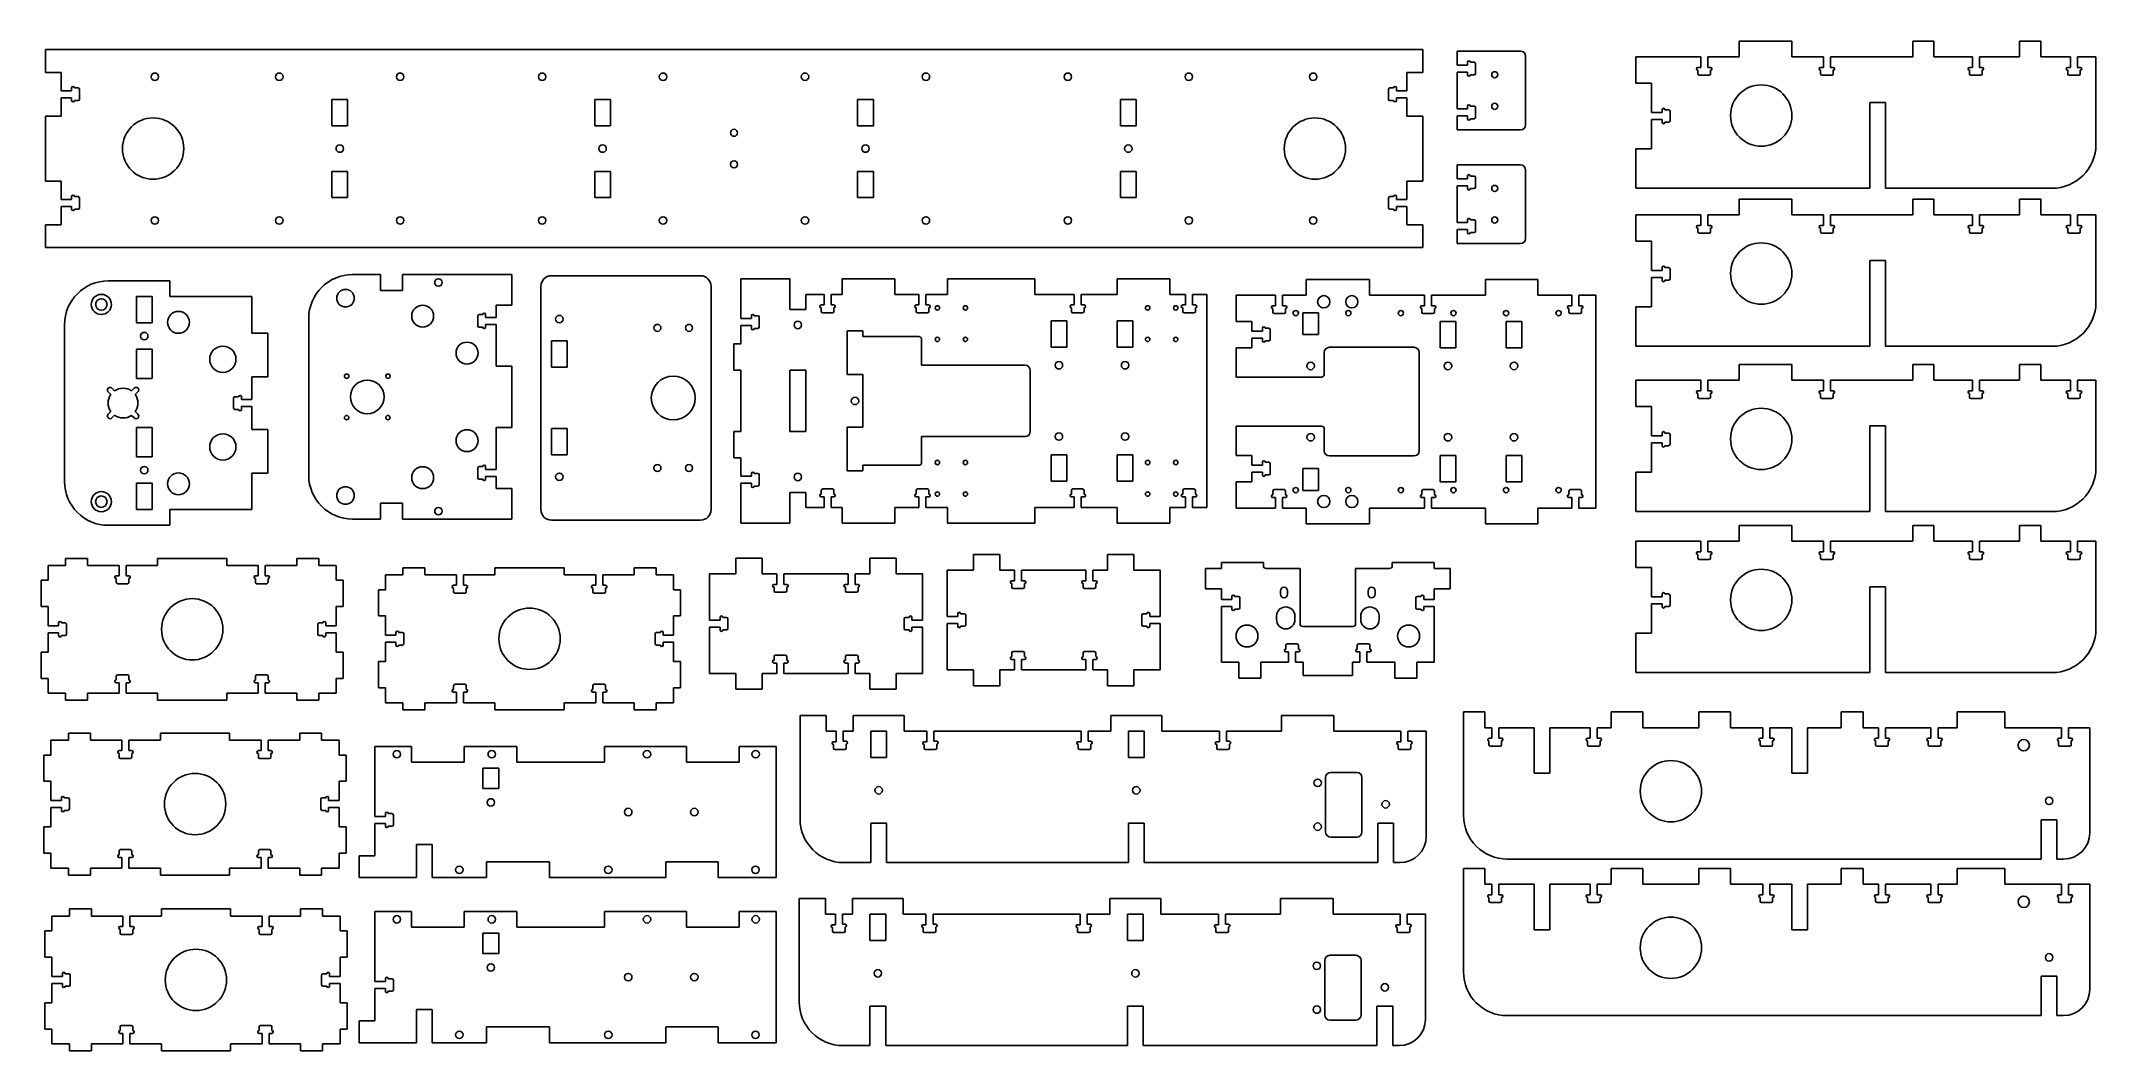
# Model space of a CAD drawing. Extents: x 54 to 2400, y 5311 to 6464.
import ezdxf

# ---------------------------------------------------------------- set-up
doc = ezdxf.new("R2010")
doc.units = 0
doc.layers.get('0').update_dxf_attribs({"color": 253, "linetype": 'CONTINUOUS'})

msp = doc.modelspace()

# ---------------------------------------------------------------- linework, layer by layer
at = {"color": 58}
for p, q in [((1631.2, 6454), (59.2, 6454)), ((59.2, 6454), (59.2, 6428)), ((1631.2, 6428), (1631.2, 6454)), ((1670.4, 6452.3), (1742.7, 6452.3)), ((1670.4, 6436.3), (1670.4, 6452.3)), ((2052.5, 6463.7), (1992.5, 6463.7)), ((1992.5, 6463.7), (1992.5, 6445.7)), ((2052.5, 6445.7), (2052.5, 6463.7)), ((2214.5, 6463.7), (2190.5, 6463.7)), ((2190.5, 6463.7), (2190.5, 6445.7)), ((2214.5, 6445.7), (2214.5, 6463.7)), ((2336.5, 6463.7), (2312.5, 6463.7)), ((2312.5, 6463.7), (2312.5, 6445.7)), ((2336.5, 6445.7), (2336.5, 6463.7)), ((77.2, 6428), (59.2, 6428)), ((77.2, 6428), (77.2, 6407)), ((1613.2, 6428), (1631.2, 6428)), ((1613.2, 6428), (1613.2, 6407)), ((1682.4, 6436.3), (1670.4, 6436.3)), ((1670.4, 6428.3), (1682.4, 6428.3)), ((1670.4, 6428.3), (1670.4, 6386.3)), ((1682.4, 6439.5), (1682.4, 6436.3)), ((1682.4, 6428.3), (1682.4, 6425.1)), ((1689.8, 6439.5), (1685.6, 6439.5)), ((1691.4, 6426.7), (1691.4, 6437.9)), ((1748.7, 6446.3), (1748.7, 6368.3)), ((1948.5, 6445.7), (1874.5, 6445.7)), ((1874.5, 6445.7), (1874.5, 6415.7)), ((1945.3, 6433.7), (1948.5, 6433.7)), ((1945.3, 6426.3), (1945.3, 6430.5)), ((1948.5, 6433.7), (1948.5, 6445.7)), ((1956.5, 6445.7), (1956.5, 6433.7)), ((1992.5, 6445.7), (1956.5, 6445.7)), ((1956.5, 6433.7), (1959.7, 6433.7)), ((1959.7, 6430.5), (1959.7, 6426.3)), ((2088.5, 6445.7), (2052.5, 6445.7)), ((2085.3, 6433.7), (2088.5, 6433.7)), ((2085.3, 6426.3), (2085.3, 6430.5)), ((2088.5, 6433.7), (2088.5, 6445.7)), ((2190.5, 6445.7), (2096.5, 6445.7)), ((2096.5, 6445.7), (2096.5, 6433.7)), ((2096.5, 6433.7), (2099.7, 6433.7)), ((2099.7, 6430.5), (2099.7, 6426.3)), ((2258.5, 6445.7), (2214.5, 6445.7)), ((2255.3, 6433.7), (2258.5, 6433.7)), ((2255.3, 6426.3), (2255.3, 6430.5)), ((2258.5, 6433.7), (2258.5, 6445.7)), ((2312.5, 6445.7), (2266.5, 6445.7)), ((2266.5, 6445.7), (2266.5, 6433.7)), ((2266.5, 6433.7), (2269.7, 6433.7)), ((2269.7, 6430.5), (2269.7, 6426.3)), ((2370.5, 6445.7), (2336.5, 6445.7)), ((2367.3, 6433.7), (2370.5, 6433.7)), ((2367.3, 6426.3), (2367.3, 6430.5)), ((2370.5, 6433.7), (2370.5, 6445.7)), ((2399.5, 6445.7), (2378.5, 6445.7)), ((2378.5, 6445.7), (2378.5, 6433.7)), ((2378.5, 6433.7), (2381.7, 6433.7)), ((2381.7, 6430.5), (2381.7, 6426.3)), ((2399.5, 6345.7), (2399.5, 6445.7)), ((89.2, 6407), (77.2, 6407)), ((89.2, 6410.2), (89.2, 6407)), ((96.6, 6410.2), (92.4, 6410.2)), ((98.2, 6397.4), (98.2, 6408.6)), ((1592.2, 6397.4), (1592.2, 6408.6)), ((1593.8, 6410.2), (1598, 6410.2)), ((1601.2, 6410.2), (1601.2, 6407)), ((1601.2, 6407), (1613.2, 6407)), ((1685.6, 6425.1), (1689.8, 6425.1)), ((1874.5, 6415.7), (1892.5, 6415.7)), ((1892.5, 6415.7), (1892.5, 6382.2)), ((1958.1, 6424.7), (1946.9, 6424.7)), ((2098.1, 6424.7), (2086.9, 6424.7)), ((2268.1, 6424.7), (2256.9, 6424.7)), ((2380.1, 6424.7), (2368.9, 6424.7)), ((77.2, 6399), (89.2, 6399)), ((77.2, 6399), (77.2, 6378)), ((89.2, 6399), (89.2, 6395.8)), ((92.4, 6395.8), (96.6, 6395.8)), ((386.2, 6367), (386.2, 6397)), ((386.2, 6397), (404.2, 6397)), ((404.2, 6397), (404.2, 6367)), ((686.2, 6367), (686.2, 6397)), ((686.2, 6397), (704.2, 6397)), ((704.2, 6397), (704.2, 6367)), ((1004.2, 6397), (986.2, 6397)), ((986.2, 6397), (986.2, 6367)), ((1004.2, 6367), (1004.2, 6397)), ((1304.2, 6397), (1286.2, 6397)), ((1286.2, 6397), (1286.2, 6367)), ((1304.2, 6367), (1304.2, 6397)), ((1598, 6395.8), (1593.8, 6395.8)), ((1601.2, 6399), (1601.2, 6395.8)), ((1613.2, 6399), (1601.2, 6399)), ((1613.2, 6399), (1613.2, 6378)), ((1670.4, 6386.3), (1682.4, 6386.3)), ((1682.4, 6386.3), (1682.4, 6389.5)), ((1685.6, 6389.5), (1689.8, 6389.5)), ((1691.4, 6387.9), (1691.4, 6376.7)), ((1892.5, 6382.2), (1904.5, 6382.2)), ((1904.5, 6382.2), (1904.5, 6385.4)), ((1907.7, 6385.4), (1911.9, 6385.4)), ((1913.5, 6383.8), (1913.5, 6372.6)), ((2141.5, 6295.7), (2141.5, 6393.7)), ((2141.5, 6393.7), (2159.5, 6393.7)), ((2159.5, 6393.7), (2159.5, 6295.7)), ((59.2, 6378), (77.2, 6378)), ((59.2, 6378), (59.2, 6304)), ((404.2, 6367), (386.2, 6367)), ((704.2, 6367), (686.2, 6367)), ((986.2, 6367), (1004.2, 6367)), ((1286.2, 6367), (1304.2, 6367)), ((1631.2, 6378), (1613.2, 6378)), ((1631.2, 6304), (1631.2, 6378)), ((1670.4, 6378.3), (1670.4, 6362.3)), ((1682.4, 6378.3), (1670.4, 6378.3)), ((1670.4, 6362.3), (1742.7, 6362.3)), ((1682.4, 6375.1), (1682.4, 6378.3)), ((1689.8, 6375.1), (1685.6, 6375.1)), ((1904.5, 6374.2), (1892.5, 6374.2)), ((1892.5, 6374.2), (1892.5, 6340.7)), ((1904.5, 6371), (1904.5, 6374.2)), ((1911.9, 6371), (1907.7, 6371)), ((1892.5, 6340.7), (1874.5, 6340.7)), ((1874.5, 6340.7), (1874.5, 6295.7)), ((386.2, 6315), (386.2, 6285)), ((404.2, 6315), (386.2, 6315)), ((404.2, 6285), (404.2, 6315)), ((686.2, 6315), (686.2, 6285)), ((704.2, 6315), (686.2, 6315)), ((704.2, 6285), (704.2, 6315)), ((986.2, 6285), (986.2, 6315)), ((986.2, 6315), (1004.2, 6315)), ((1004.2, 6315), (1004.2, 6285)), ((1286.2, 6285), (1286.2, 6315)), ((1286.2, 6315), (1304.2, 6315)), ((1304.2, 6315), (1304.2, 6285)), ((1670.4, 6322.5), (1742.7, 6322.5)), ((1670.4, 6306.5), (1670.4, 6322.5)), ((1682.4, 6309.7), (1682.4, 6306.5)), ((1689.8, 6309.7), (1685.6, 6309.7)), ((1748.7, 6316.5), (1748.7, 6238.5)), ((59.2, 6304), (77.2, 6304)), ((77.2, 6283), (77.2, 6304)), ((89.2, 6283), (89.2, 6286.2)), ((92.4, 6286.2), (96.6, 6286.2)), ((386.2, 6285), (404.2, 6285)), ((686.2, 6285), (704.2, 6285)), ((1004.2, 6285), (986.2, 6285)), ((1304.2, 6285), (1286.2, 6285)), ((1598, 6286.2), (1593.8, 6286.2)), ((1601.2, 6283), (1601.2, 6286.2)), ((1613.2, 6283), (1613.2, 6304)), ((1631.2, 6304), (1613.2, 6304)), ((1682.4, 6306.5), (1670.4, 6306.5)), ((1670.4, 6298.5), (1682.4, 6298.5)), ((1670.4, 6298.5), (1670.4, 6256.5)), ((1682.4, 6298.5), (1682.4, 6295.3)), ((1685.6, 6295.3), (1689.8, 6295.3)), ((1691.4, 6296.9), (1691.4, 6308.1)), ((1874.5, 6295.7), (2141.5, 6295.7)), ((2159.5, 6295.7), (2349.5, 6295.7)), ((77.2, 6283), (89.2, 6283)), ((77.2, 6254), (77.2, 6275)), ((89.2, 6275), (77.2, 6275)), ((89.2, 6271.8), (89.2, 6275)), ((96.6, 6271.8), (92.4, 6271.8)), ((98.2, 6284.6), (98.2, 6273.4)), ((1592.2, 6284.6), (1592.2, 6273.4)), ((1593.8, 6271.8), (1598, 6271.8)), ((1613.2, 6283), (1601.2, 6283)), ((1601.2, 6275), (1613.2, 6275)), ((1601.2, 6271.8), (1601.2, 6275)), ((1613.2, 6254), (1613.2, 6275)), ((1948.5, 6265.4), (1874.5, 6265.4)), ((1874.5, 6265.4), (1874.5, 6235.4)), ((1948.5, 6253.4), (1948.5, 6265.4)), ((1956.5, 6265.4), (1956.5, 6253.4)), ((1992.5, 6265.4), (1956.5, 6265.4)), ((2052.5, 6283.4), (1992.5, 6283.4)), ((1992.5, 6283.4), (1992.5, 6265.4)), ((2052.5, 6265.4), (2052.5, 6283.4)), ((2088.5, 6265.4), (2052.5, 6265.4)), ((2088.5, 6253.4), (2088.5, 6265.4)), ((2190.5, 6265.4), (2096.5, 6265.4)), ((2096.5, 6265.4), (2096.5, 6253.4)), ((2214.5, 6283.4), (2190.5, 6283.4)), ((2190.5, 6283.4), (2190.5, 6265.4)), ((2214.5, 6265.4), (2214.5, 6283.4)), ((2258.5, 6265.4), (2214.5, 6265.4)), ((2258.5, 6253.4), (2258.5, 6265.4)), ((2312.5, 6265.4), (2266.5, 6265.4)), ((2266.5, 6265.4), (2266.5, 6253.4)), ((2336.5, 6283.4), (2312.5, 6283.4)), ((2312.5, 6283.4), (2312.5, 6265.4)), ((2336.5, 6265.4), (2336.5, 6283.4)), ((2370.5, 6265.4), (2336.5, 6265.4)), ((2370.5, 6253.4), (2370.5, 6265.4)), ((2399.5, 6265.4), (2378.5, 6265.4)), ((2378.5, 6265.4), (2378.5, 6253.4)), ((2399.5, 6165.4), (2399.5, 6265.4)), ((77.2, 6254), (59.2, 6254)), ((59.2, 6254), (59.2, 6228)), ((1613.2, 6254), (1631.2, 6254)), ((1631.2, 6228), (1631.2, 6254)), ((1670.4, 6256.5), (1682.4, 6256.5)), ((1670.4, 6248.5), (1670.4, 6232.5)), ((1682.4, 6248.5), (1670.4, 6248.5)), ((1682.4, 6256.5), (1682.4, 6259.7)), ((1682.4, 6245.3), (1682.4, 6248.5)), ((1685.6, 6259.7), (1689.8, 6259.7)), ((1689.8, 6245.3), (1685.6, 6245.3)), ((1691.4, 6258.1), (1691.4, 6246.9)), ((1945.3, 6253.4), (1948.5, 6253.4)), ((1945.3, 6246), (1945.3, 6250.2)), ((1958.1, 6244.4), (1946.9, 6244.4)), ((1956.5, 6253.4), (1959.7, 6253.4)), ((1959.7, 6250.2), (1959.7, 6246)), ((2085.3, 6253.4), (2088.5, 6253.4)), ((2085.3, 6246), (2085.3, 6250.2)), ((2098.1, 6244.4), (2086.9, 6244.4)), ((2096.5, 6253.4), (2099.7, 6253.4)), ((2099.7, 6250.2), (2099.7, 6246)), ((2255.3, 6253.4), (2258.5, 6253.4)), ((2255.3, 6246), (2255.3, 6250.2)), ((2268.1, 6244.4), (2256.9, 6244.4)), ((2266.5, 6253.4), (2269.7, 6253.4)), ((2269.7, 6250.2), (2269.7, 6246)), ((2367.3, 6253.4), (2370.5, 6253.4)), ((2367.3, 6246), (2367.3, 6250.2)), ((2380.1, 6244.4), (2368.9, 6244.4)), ((2378.5, 6253.4), (2381.7, 6253.4)), ((2381.7, 6250.2), (2381.7, 6246)), ((1631.2, 6228), (59.2, 6228)), ((1670.4, 6232.5), (1742.7, 6232.5)), ((1874.5, 6235.4), (1892.5, 6235.4)), ((1892.5, 6235.4), (1892.5, 6201.9)), ((441.8, 6197.1), (409.8, 6197.1)), ((441.8, 6197.1), (441.8, 6179.1)), ((466.8, 6197.1), (591.7, 6197.1)), ((466.8, 6179.1), (466.8, 6197.1)), ((591.7, 6162.1), (591.7, 6197.1)), ((807, 6195.9), (636.8, 6195.9)), ((853, 6147), (853, 6192.5)), ((853, 6192.5), (909, 6192.5)), ((909, 6192.5), (909, 6157.5)), ((968.7, 6192.5), (968.7, 6174.5)), ((968.7, 6192.5), (1028.7, 6192.5)), ((1028.7, 6174.5), (1028.7, 6192.5)), ((1088.7, 6192.5), (1088.7, 6174.5)), ((1088.7, 6192.5), (1188.7, 6192.5)), ((1188.7, 6174.5), (1188.7, 6192.5)), ((1282.5, 6192.5), (1282.5, 6174.5)), ((1282.5, 6192.5), (1342.5, 6192.5)), ((1342.5, 6174.5), (1342.5, 6192.5)), ((1498.3, 6191.7), (1570.3, 6191.7)), ((1498.3, 6173.7), (1498.3, 6191.7)), ((1570.3, 6191.7), (1570.3, 6173.7)), ((1702.7, 6191.7), (1762.7, 6191.7)), ((1702.7, 6173.7), (1702.7, 6191.7)), ((1762.7, 6191.7), (1762.7, 6173.7)), ((1892.5, 6201.9), (1904.5, 6201.9)), ((1904.5, 6193.9), (1892.5, 6193.9)), ((1892.5, 6193.9), (1892.5, 6160.4)), ((1904.5, 6201.9), (1904.5, 6205.1)), ((1904.5, 6190.7), (1904.5, 6193.9)), ((1907.7, 6205.1), (1911.9, 6205.1)), ((1913.5, 6203.5), (1913.5, 6192.3)), ((2141.5, 6115.4), (2141.5, 6213.4)), ((2141.5, 6213.4), (2159.5, 6213.4)), ((2159.5, 6213.4), (2159.5, 6115.4)), ((201.1, 6190), (131.1, 6190)), ((163.1, 6142), (163.1, 6172)), ((163.1, 6172), (181.1, 6172)), ((181.1, 6172), (181.1, 6142)), ((201.1, 6172), (201.1, 6190)), ((201.1, 6172), (295, 6172)), ((295, 6130.5), (295, 6172)), ((441.8, 6179.1), (466.8, 6179.1)), ((624.8, 6183.9), (624.8, 5928.9)), ((819, 5928.9), (819, 6183.9)), ((927, 6157.5), (927, 6174.5)), ((948, 6174.5), (927, 6174.5)), ((948, 6174.5), (948, 6162.5)), ((956, 6162.5), (956, 6174.5)), ((968.7, 6174.5), (956, 6174.5)), ((1056.3, 6174.5), (1028.7, 6174.5)), ((1056.3, 6174.5), (1056.3, 6162.5)), ((1064.3, 6162.5), (1064.3, 6174.5)), ((1088.7, 6174.5), (1064.3, 6174.5)), ((1233.5, 6174.5), (1188.7, 6174.5)), ((1233.5, 6174.5), (1233.5, 6162.5)), ((1241.5, 6162.5), (1241.5, 6174.5)), ((1282.5, 6174.5), (1241.5, 6174.5)), ((1360.5, 6174.5), (1342.5, 6174.5)), ((1360.5, 6174.5), (1360.5, 6162.5)), ((1368.5, 6162.5), (1368.5, 6174.5)), ((1384.7, 6174.5), (1368.5, 6174.5)), ((1384.7, 6174.5), (1384.7, 5931.5)), ((1418.2, 6173.7), (1463.3, 6173.7)), ((1418.2, 6173.7), (1418.2, 6143.7)), ((1463.3, 6161.7), (1463.3, 6173.7)), ((1471.3, 6173.7), (1498.3, 6173.7)), ((1471.3, 6173.7), (1471.3, 6161.7)), ((1570.3, 6173.7), (1633.3, 6173.7)), ((1633.3, 6161.7), (1633.3, 6173.7)), ((1641.3, 6173.7), (1702.7, 6173.7)), ((1641.3, 6173.7), (1641.3, 6161.7)), ((1762.7, 6173.7), (1801.3, 6173.7)), ((1801.3, 6173.7), (1801.3, 6161.7)), ((1809.3, 6161.7), (1809.3, 6173.7)), ((1809.3, 6173.7), (1828.7, 6173.7)), ((1828.7, 6173.7), (1828.7, 5930.7)), ((1911.9, 6190.7), (1907.7, 6190.7)), ((359.8, 5968.1), (359.8, 6147.1)), ((552.7, 6138.7), (552.7, 6149.9)), ((554.3, 6151.5), (558.5, 6151.5)), ((561.7, 6151.5), (561.7, 6148.3)), ((561.7, 6148.3), (573.7, 6148.3)), ((573.7, 6162.1), (591.7, 6162.1)), ((573.7, 6162.1), (573.7, 6148.3)), ((865, 6147), (853, 6147)), ((865, 6150.2), (865, 6147)), ((872.4, 6150.2), (868.2, 6150.2)), ((874, 6137.4), (874, 6148.6)), ((909, 6157.5), (927, 6157.5)), ((948, 6162.5), (944.8, 6162.5)), ((944.8, 6159.3), (944.8, 6155.1)), ((946.4, 6153.5), (957.6, 6153.5)), ((959.2, 6162.5), (956, 6162.5)), ((959.2, 6155.1), (959.2, 6159.3)), ((1056.3, 6162.5), (1053.1, 6162.5)), ((1053.1, 6159.3), (1053.1, 6155.1)), ((1054.7, 6153.5), (1065.9, 6153.5)), ((1067.5, 6162.5), (1064.3, 6162.5)), ((1067.5, 6155.1), (1067.5, 6159.3)), ((1225, 6144.5), (1207, 6144.5)), ((1207, 6144.5), (1207, 6114.5)), ((1225, 6114.5), (1225, 6144.5)), ((1233.5, 6162.5), (1230.3, 6162.5)), ((1230.3, 6159.3), (1230.3, 6155.1)), ((1231.9, 6153.5), (1243.1, 6153.5)), ((1244.7, 6162.5), (1241.5, 6162.5)), ((1244.7, 6155.1), (1244.7, 6159.3)), ((1282.5, 6144.5), (1282.5, 6114.5)), ((1300.5, 6144.5), (1282.5, 6144.5)), ((1300.5, 6114.5), (1300.5, 6144.5)), ((1360.5, 6162.5), (1357.3, 6162.5)), ((1357.3, 6159.3), (1357.3, 6155.1)), ((1358.9, 6153.5), (1370.1, 6153.5)), ((1371.7, 6162.5), (1368.5, 6162.5)), ((1371.7, 6155.1), (1371.7, 6159.3)), ((1460.1, 6161.7), (1463.3, 6161.7)), ((1460.1, 6154.3), (1460.1, 6158.5)), ((1472.9, 6152.7), (1461.7, 6152.7)), ((1471.3, 6161.7), (1474.5, 6161.7)), ((1474.5, 6158.5), (1474.5, 6154.3)), ((1494.3, 6153.7), (1494.3, 6128.7)), ((1494.3, 6153.7), (1512.3, 6153.7)), ((1512.3, 6153.7), (1512.3, 6128.7)), ((1630.1, 6161.7), (1633.3, 6161.7)), ((1630.1, 6154.3), (1630.1, 6158.5)), ((1642.9, 6152.7), (1631.7, 6152.7)), ((1641.3, 6161.7), (1644.5, 6161.7)), ((1644.5, 6158.5), (1644.5, 6154.3)), ((1801.3, 6161.7), (1798.1, 6161.7)), ((1798.1, 6158.5), (1798.1, 6154.3)), ((1799.7, 6152.7), (1810.9, 6152.7)), ((1812.5, 6161.7), (1809.3, 6161.7)), ((1812.5, 6154.3), (1812.5, 6158.5)), ((1892.5, 6160.4), (1874.5, 6160.4)), ((1874.5, 6160.4), (1874.5, 6115.4)), ((81.1, 6140), (81.1, 5961)), ((181.1, 6142), (163.1, 6142)), ((313, 6130.5), (295, 6130.5)), ((313, 6080.5), (313, 6130.5)), ((558.5, 6137.1), (554.3, 6137.1)), ((561.7, 6140.3), (561.7, 6137.1)), ((573.7, 6140.3), (561.7, 6140.3)), ((573.7, 6140.3), (573.7, 6092.6)), ((636.8, 6091.4), (636.8, 6121.4)), ((636.8, 6121.4), (654.8, 6121.4)), ((654.8, 6121.4), (654.8, 6091.4)), ((853, 6118), (853, 6139)), ((853, 6139), (865, 6139)), ((865, 6139), (865, 6135.8)), ((868.2, 6135.8), (872.4, 6135.8)), ((992.3, 6133), (974.3, 6133)), ((974.3, 6133), (974.3, 6083)), ((992.3, 6126.5), (992.3, 6133)), ((992.3, 6126.5), (1056.1, 6126.5)), ((1059.3, 6123.3), (1059.3, 6093.7)), ((1436.2, 6143.7), (1418.2, 6143.7)), ((1436.2, 6132.7), (1436.2, 6143.7)), ((1448.2, 6132.7), (1436.2, 6132.7)), ((1436.2, 6124.7), (1448.2, 6124.7)), ((1436.2, 6113.7), (1436.2, 6124.7)), ((1448.2, 6135.9), (1448.2, 6132.7)), ((1448.2, 6124.7), (1448.2, 6121.5)), ((1455.6, 6135.9), (1451.4, 6135.9)), ((1451.4, 6121.5), (1455.6, 6121.5)), ((1457.2, 6123.1), (1457.2, 6134.3)), ((1512.3, 6128.7), (1494.3, 6128.7)), ((1651, 6143.7), (1651, 6113.7)), ((1669, 6143.7), (1651, 6143.7)), ((1669, 6113.7), (1669, 6143.7)), ((1726.4, 6143.7), (1726.4, 6113.7)), ((1744.4, 6143.7), (1726.4, 6143.7)), ((1744.4, 6113.7), (1744.4, 6143.7)), ((163.1, 6078.5), (163.1, 6112)), ((163.1, 6112), (181.1, 6112)), ((181.1, 6112), (181.1, 6078.5)), ((845, 6088), (845, 6118)), ((845, 6118), (853, 6118)), ((1207, 6114.5), (1225, 6114.5)), ((1282.5, 6114.5), (1300.5, 6114.5)), ((1418.2, 6113.7), (1436.2, 6113.7)), ((1418.2, 6080.2), (1418.2, 6113.7)), ((1518.8, 6108.2), (1518.8, 6083.4)), ((1621.2, 6114.2), (1524.8, 6114.2)), ((1627.2, 5996.2), (1627.2, 6108.2)), ((1651, 6113.7), (1669, 6113.7)), ((1726.4, 6113.7), (1744.4, 6113.7)), ((1874.5, 6115.4), (2141.5, 6115.4)), ((2159.5, 6115.4), (2349.5, 6115.4)), ((181.1, 6078.5), (163.1, 6078.5)), ((295, 6054.5), (295, 6080.5)), ((295, 6080.5), (313, 6080.5)), ((591.7, 6092.6), (573.7, 6092.6)), ((591.7, 6022.6), (591.7, 6092.6)), ((654.8, 6091.4), (636.8, 6091.4)), ((853, 6088), (845, 6088)), ((853, 6018), (853, 6088)), ((927, 6088), (909, 6088)), ((909, 6018), (909, 6088)), ((927, 6088), (927, 6018)), ((974.3, 6083), (992.3, 6083)), ((992.3, 6083), (992.3, 6023)), ((1177.3, 6093.7), (1059.3, 6093.7)), ((1183.3, 6018.3), (1183.3, 6087.7)), ((1515.6, 6080.2), (1418.2, 6080.2)), ((1948.5, 6076.6), (1874.5, 6076.6)), ((1874.5, 6076.6), (1874.5, 6046.6)), ((1948.5, 6064.6), (1948.5, 6076.6)), ((1956.5, 6076.6), (1956.5, 6064.6)), ((1992.5, 6076.6), (1956.5, 6076.6)), ((2052.5, 6094.6), (1992.5, 6094.6)), ((1992.5, 6094.6), (1992.5, 6076.6)), ((2052.5, 6076.6), (2052.5, 6094.6)), ((2088.5, 6076.6), (2052.5, 6076.6)), ((2088.5, 6064.6), (2088.5, 6076.6)), ((2190.5, 6076.6), (2096.5, 6076.6)), ((2096.5, 6076.6), (2096.5, 6064.6)), ((2214.5, 6094.6), (2190.5, 6094.6)), ((2190.5, 6094.6), (2190.5, 6076.6)), ((2214.5, 6076.6), (2214.5, 6094.6)), ((2258.5, 6076.6), (2214.5, 6076.6)), ((2258.5, 6064.6), (2258.5, 6076.6)), ((2312.5, 6076.6), (2266.5, 6076.6)), ((2266.5, 6076.6), (2266.5, 6064.6)), ((2336.5, 6094.6), (2312.5, 6094.6)), ((2312.5, 6094.6), (2312.5, 6076.6)), ((2336.5, 6076.6), (2336.5, 6094.6)), ((2370.5, 6076.6), (2336.5, 6076.6)), ((2370.5, 6064.6), (2370.5, 6076.6)), ((2399.5, 6076.6), (2378.5, 6076.6)), ((2378.5, 6076.6), (2378.5, 6064.6)), ((2399.5, 5976.6), (2399.5, 6076.6)), ((134, 6060.3), (130.9, 6063.3)), ((135.2, 6067.5), (138.2, 6064.5)), ((157.5, 6064.6), (160.7, 6067.6)), ((164.9, 6063.3), (161.9, 6060.3)), ((274, 6044.9), (274, 6056.1)), ((279.8, 6057.7), (275.6, 6057.7)), ((283, 6054.5), (283, 6057.7)), ((295, 6054.5), (283, 6054.5)), ((1945.3, 6064.6), (1948.5, 6064.6)), ((1945.3, 6057.2), (1945.3, 6061.4)), ((1958.1, 6055.6), (1946.9, 6055.6)), ((1956.5, 6064.6), (1959.7, 6064.6)), ((1959.7, 6061.4), (1959.7, 6057.2)), ((2085.3, 6064.6), (2088.5, 6064.6)), ((2085.3, 6057.2), (2085.3, 6061.4)), ((2098.1, 6055.6), (2086.9, 6055.6)), ((2096.5, 6064.6), (2099.7, 6064.6)), ((2099.7, 6061.4), (2099.7, 6057.2)), ((2255.3, 6064.6), (2258.5, 6064.6)), ((2255.3, 6057.2), (2255.3, 6061.4)), ((2268.1, 6055.6), (2256.9, 6055.6)), ((2266.5, 6064.6), (2269.7, 6064.6)), ((2269.7, 6061.4), (2269.7, 6057.2)), ((2367.3, 6064.6), (2370.5, 6064.6)), ((2367.3, 6057.2), (2367.3, 6061.4)), ((2380.1, 6055.6), (2368.9, 6055.6)), ((2378.5, 6064.6), (2381.7, 6064.6)), ((2381.7, 6061.4), (2381.7, 6057.2)), ((134, 6040.8), (130.9, 6037.8)), ((135.2, 6033.6), (138.2, 6036.6)), ((157.5, 6036.5), (160.7, 6033.5)), ((164.9, 6037.8), (161.9, 6040.8)), ((279.8, 6043.3), (275.6, 6043.3)), ((283, 6046.5), (283, 6043.3)), ((295, 6046.5), (283, 6046.5)), ((295, 6046.5), (295, 6020.5)), ((1874.5, 6046.6), (1892.5, 6046.6)), ((1892.5, 6046.6), (1892.5, 6013.1)), ((181.1, 6022.5), (163.1, 6022.5)), ((163.1, 6022.5), (163.1, 5989)), ((181.1, 5989), (181.1, 6022.5)), ((295, 6020.5), (313, 6020.5)), ((313, 6020.5), (313, 5970.5)), ((573.7, 5974.8), (573.7, 6022.6)), ((591.7, 6022.6), (573.7, 6022.6)), ((654.8, 6021.4), (636.8, 6021.4)), ((636.8, 6021.4), (636.8, 5991.4)), ((654.8, 5991.4), (654.8, 6021.4)), ((845, 5988), (845, 6018)), ((845, 6018), (853, 6018)), ((927, 6018), (909, 6018)), ((974.3, 5973), (974.3, 6023)), ((974.3, 6023), (992.3, 6023)), ((1059.3, 5982.7), (1059.3, 6012.3)), ((1177.3, 6012.3), (1059.3, 6012.3)), ((1515.6, 6024.2), (1418.2, 6024.2)), ((1418.2, 6024.2), (1418.2, 5990.7)), ((1518.8, 6021), (1518.8, 5996.2)), ((1892.5, 6013.1), (1904.5, 6013.1)), ((1904.5, 6005.1), (1892.5, 6005.1)), ((1892.5, 6005.1), (1892.5, 5971.6)), ((1904.5, 6013.1), (1904.5, 6016.3)), ((1904.5, 6001.9), (1904.5, 6005.1)), ((1907.7, 6016.3), (1911.9, 6016.3)), ((1913.5, 6014.7), (1913.5, 6003.5)), ((2141.5, 5926.6), (2141.5, 6024.6)), ((2141.5, 6024.6), (2159.5, 6024.6)), ((2159.5, 6024.6), (2159.5, 5926.6)), ((163.1, 5989), (181.1, 5989)), ((636.8, 5991.4), (654.8, 5991.4)), ((853, 5988), (845, 5988)), ((853, 5967), (853, 5988)), ((1207, 5961.5), (1207, 5991.5)), ((1207, 5991.5), (1225, 5991.5)), ((1225, 5991.5), (1225, 5961.5)), ((1282.5, 5991.5), (1300.5, 5991.5)), ((1282.5, 5961.5), (1282.5, 5991.5)), ((1300.5, 5991.5), (1300.5, 5961.5)), ((1418.2, 5990.7), (1436.2, 5990.7)), ((1436.2, 5990.7), (1436.2, 5979.7)), ((1448.2, 5979.7), (1448.2, 5982.9)), ((1451.4, 5982.9), (1455.6, 5982.9)), ((1457.2, 5981.3), (1457.2, 5970.1)), ((1524.8, 5990.2), (1621.2, 5990.2)), ((1651, 5960.7), (1651, 5990.7)), ((1651, 5990.7), (1669, 5990.7)), ((1669, 5990.7), (1669, 5960.7)), ((1726.4, 5960.7), (1726.4, 5990.7)), ((1726.4, 5990.7), (1744.4, 5990.7)), ((1744.4, 5990.7), (1744.4, 5960.7)), ((1911.9, 6001.9), (1907.7, 6001.9)), ((163.1, 5959), (163.1, 5929)), ((181.1, 5959), (163.1, 5959)), ((181.1, 5929), (181.1, 5959)), ((295, 5970.5), (295, 5929)), ((313, 5970.5), (295, 5970.5)), ((552.7, 5976.4), (552.7, 5965.2)), ((558.5, 5978), (554.3, 5978)), ((554.3, 5963.6), (558.5, 5963.6)), ((561.7, 5974.8), (561.7, 5978)), ((573.7, 5974.8), (561.7, 5974.8)), ((561.7, 5963.6), (561.7, 5966.8)), ((561.7, 5966.8), (573.7, 5966.8)), ((573.7, 5953.1), (573.7, 5966.8)), ((865, 5967), (853, 5967)), ((853, 5913.5), (853, 5959)), ((853, 5959), (865, 5959)), ((865, 5970.2), (865, 5967)), ((865, 5959), (865, 5955.8)), ((872.4, 5970.2), (868.2, 5970.2)), ((874, 5957.4), (874, 5968.6)), ((992.3, 5973), (974.3, 5973)), ((992.3, 5979.5), (992.3, 5973)), ((992.3, 5979.5), (1056.1, 5979.5)), ((1225, 5961.5), (1207, 5961.5)), ((1300.5, 5961.5), (1282.5, 5961.5)), ((1436.2, 5960.7), (1418.2, 5960.7)), ((1418.2, 5930.7), (1418.2, 5960.7)), ((1436.2, 5979.7), (1448.2, 5979.7)), ((1448.2, 5971.7), (1436.2, 5971.7)), ((1436.2, 5971.7), (1436.2, 5960.7)), ((1448.2, 5968.5), (1448.2, 5971.7)), ((1455.6, 5968.5), (1451.4, 5968.5)), ((1494.3, 5975.7), (1494.3, 5950.7)), ((1512.3, 5975.7), (1494.3, 5975.7)), ((1512.3, 5975.7), (1512.3, 5950.7)), ((1669, 5960.7), (1651, 5960.7)), ((1744.4, 5960.7), (1726.4, 5960.7)), ((1892.5, 5971.6), (1874.5, 5971.6)), ((1874.5, 5971.6), (1874.5, 5926.6)), ((441.8, 5918.1), (441.8, 5936.1)), ((441.8, 5936.1), (466.8, 5936.1)), ((466.8, 5936.1), (466.8, 5918.1)), ((573.7, 5953.1), (591.7, 5953.1)), ((591.7, 5953.1), (591.7, 5918.1)), ((868.2, 5955.8), (872.4, 5955.8)), ((909, 5948.5), (927, 5948.5)), ((909, 5913.5), (909, 5948.5)), ((927, 5948.5), (927, 5931.5)), ((944.8, 5946.7), (944.8, 5950.9)), ((948, 5943.5), (944.8, 5943.5)), ((946.4, 5952.5), (957.6, 5952.5)), ((948, 5931.5), (948, 5943.5)), ((956, 5943.5), (956, 5931.5)), ((959.2, 5943.5), (956, 5943.5)), ((959.2, 5950.9), (959.2, 5946.7)), ((1053.1, 5946.7), (1053.1, 5950.9)), ((1056.3, 5943.5), (1053.1, 5943.5)), ((1054.7, 5952.5), (1065.9, 5952.5)), ((1056.3, 5931.5), (1056.3, 5943.5)), ((1064.3, 5943.5), (1064.3, 5931.5)), ((1067.5, 5943.5), (1064.3, 5943.5)), ((1067.5, 5950.9), (1067.5, 5946.7)), ((1230.3, 5946.7), (1230.3, 5950.9)), ((1233.5, 5943.5), (1230.3, 5943.5)), ((1231.9, 5952.5), (1243.1, 5952.5)), ((1233.5, 5931.5), (1233.5, 5943.5)), ((1241.5, 5943.5), (1241.5, 5931.5)), ((1244.7, 5943.5), (1241.5, 5943.5)), ((1244.7, 5950.9), (1244.7, 5946.7)), ((1357.3, 5950.9), (1357.3, 5946.7)), ((1357.3, 5943.5), (1360.5, 5943.5)), ((1370.1, 5952.5), (1358.9, 5952.5)), ((1360.5, 5943.5), (1360.5, 5931.5)), ((1368.5, 5943.5), (1371.7, 5943.5)), ((1368.5, 5931.5), (1368.5, 5943.5)), ((1371.7, 5946.7), (1371.7, 5950.9)), ((1460.1, 5950.1), (1460.1, 5945.9)), ((1460.1, 5942.7), (1463.3, 5942.7)), ((1472.9, 5951.7), (1461.7, 5951.7)), ((1463.3, 5942.7), (1463.3, 5930.7)), ((1471.3, 5942.7), (1474.5, 5942.7)), ((1471.3, 5930.7), (1471.3, 5942.7)), ((1474.5, 5945.9), (1474.5, 5950.1)), ((1494.3, 5950.7), (1512.3, 5950.7)), ((1630.1, 5950.1), (1630.1, 5945.9)), ((1630.1, 5942.7), (1633.3, 5942.7)), ((1642.9, 5951.7), (1631.7, 5951.7)), ((1633.3, 5942.7), (1633.3, 5930.7)), ((1641.3, 5942.7), (1644.5, 5942.7)), ((1641.3, 5930.7), (1641.3, 5942.7)), ((1644.5, 5945.9), (1644.5, 5950.1)), ((1798.1, 5950.1), (1798.1, 5945.9)), ((1798.1, 5942.7), (1801.3, 5942.7)), ((1810.9, 5951.7), (1799.7, 5951.7)), ((1801.3, 5942.7), (1801.3, 5930.7)), ((1809.3, 5930.7), (1809.3, 5942.7)), ((1809.3, 5942.7), (1812.5, 5942.7)), ((1812.5, 5945.9), (1812.5, 5950.1)), ((201.1, 5911), (131.1, 5911)), ((163.1, 5929), (181.1, 5929)), ((201.1, 5929), (201.1, 5911)), ((201.1, 5929), (295, 5929)), ((441.8, 5918.1), (409.8, 5918.1)), ((466.8, 5918.1), (591.7, 5918.1)), ((807, 5916.9), (636.8, 5916.9)), ((853, 5913.5), (909, 5913.5)), ((948, 5931.5), (927, 5931.5)), ((968.7, 5931.5), (956, 5931.5)), ((968.7, 5913.5), (968.7, 5931.5)), ((968.7, 5913.5), (1028.7, 5913.5)), ((1056.3, 5931.5), (1028.7, 5931.5)), ((1028.7, 5931.5), (1028.7, 5913.5)), ((1088.7, 5931.5), (1064.3, 5931.5)), ((1088.7, 5913.5), (1088.7, 5931.5)), ((1088.7, 5913.5), (1188.7, 5913.5)), ((1233.5, 5931.5), (1188.7, 5931.5)), ((1188.7, 5931.5), (1188.7, 5913.5)), ((1282.5, 5931.5), (1241.5, 5931.5)), ((1282.5, 5913.5), (1282.5, 5931.5)), ((1282.5, 5913.5), (1342.5, 5913.5)), ((1360.5, 5931.5), (1342.5, 5931.5)), ((1342.5, 5931.5), (1342.5, 5913.5)), ((1368.5, 5931.5), (1384.7, 5931.5)), ((1418.2, 5930.7), (1463.3, 5930.7)), ((1471.3, 5930.7), (1498.3, 5930.7)), ((1498.3, 5930.7), (1498.3, 5912.7)), ((1498.3, 5912.7), (1570.3, 5912.7)), ((1570.3, 5912.7), (1570.3, 5930.7)), ((1570.3, 5930.7), (1633.3, 5930.7)), ((1641.3, 5930.7), (1702.7, 5930.7)), ((1702.7, 5930.7), (1702.7, 5912.7)), ((1702.7, 5912.7), (1762.7, 5912.7)), ((1762.7, 5912.7), (1762.7, 5930.7)), ((1762.7, 5930.7), (1801.3, 5930.7)), ((1809.3, 5930.7), (1828.7, 5930.7)), ((1874.5, 5926.6), (2141.5, 5926.6)), ((2052.5, 5910.9), (1992.5, 5910.9)), ((1992.5, 5910.9), (1992.5, 5892.9)), ((2052.5, 5892.9), (2052.5, 5910.9)), ((2159.5, 5926.6), (2349.5, 5926.6)), ((2214.5, 5910.9), (2190.5, 5910.9)), ((2190.5, 5910.9), (2190.5, 5892.9)), ((2214.5, 5892.9), (2214.5, 5910.9)), ((2336.5, 5910.9), (2312.5, 5910.9)), ((2312.5, 5910.9), (2312.5, 5892.9)), ((2336.5, 5892.9), (2336.5, 5910.9)), ((1948.5, 5892.9), (1874.5, 5892.9)), ((1874.5, 5892.9), (1874.5, 5862.9)), ((1948.5, 5880.9), (1948.5, 5892.9)), ((1956.5, 5892.9), (1956.5, 5880.9)), ((1992.5, 5892.9), (1956.5, 5892.9)), ((2088.5, 5892.9), (2052.5, 5892.9)), ((2088.5, 5880.9), (2088.5, 5892.9)), ((2190.5, 5892.9), (2096.5, 5892.9)), ((2096.5, 5892.9), (2096.5, 5880.9)), ((2258.5, 5892.9), (2214.5, 5892.9)), ((2258.5, 5880.9), (2258.5, 5892.9)), ((2312.5, 5892.9), (2266.5, 5892.9)), ((2266.5, 5892.9), (2266.5, 5880.9)), ((2370.5, 5892.9), (2336.5, 5892.9)), ((2370.5, 5880.9), (2370.5, 5892.9)), ((2399.5, 5892.9), (2378.5, 5892.9)), ((2378.5, 5892.9), (2378.5, 5880.9)), ((2399.5, 5792.9), (2399.5, 5892.9)), ((82.4, 5865.3), (62.4, 5865.3)), ((62.4, 5865.3), (62.4, 5848.3)), ((107.4, 5873.3), (82.4, 5873.3)), ((82.4, 5873.3), (82.4, 5865.3)), ((107.4, 5865.3), (107.4, 5873.3)), ((143.4, 5865.3), (107.4, 5865.3)), ((143.4, 5853.3), (143.4, 5865.3)), ((151.4, 5865.3), (151.4, 5853.3)), ((187.4, 5865.3), (151.4, 5865.3)), ((266.2, 5873.3), (187.4, 5873.3)), ((187.4, 5873.3), (187.4, 5865.3)), ((266.2, 5873.3), (266.2, 5865.3)), ((266.2, 5865.3), (302.2, 5865.3)), ((302.2, 5853.3), (302.2, 5865.3)), ((310.2, 5865.3), (310.2, 5853.3)), ((310.2, 5865.3), (346.2, 5865.3)), ((371.2, 5873.3), (346.2, 5873.3)), ((346.2, 5865.3), (346.2, 5873.3)), ((371.2, 5873.3), (371.2, 5865.3)), ((371.2, 5865.3), (391.2, 5865.3)), ((391.2, 5865.3), (391.2, 5848.3)), ((847.3, 5855.6), (847.3, 5873.6)), ((847.3, 5873.6), (877.3, 5873.6)), ((877.3, 5873.6), (877.3, 5855.6)), ((1000.3, 5873.6), (1030.3, 5873.6)), ((1000.3, 5855.6), (1000.3, 5873.6)), ((1030.3, 5873.6), (1030.3, 5855.6)), ((1118.6, 5859.8), (1118.6, 5877.8)), ((1118.6, 5877.8), (1148.6, 5877.8)), ((1148.6, 5877.8), (1148.6, 5859.8)), ((1271.6, 5877.8), (1301.6, 5877.8)), ((1271.6, 5859.8), (1271.6, 5877.8)), ((1301.6, 5877.8), (1301.6, 5859.8)), ((1401.4, 5861.7), (1401.4, 5868.4)), ((1401.4, 5868.4), (1449.4, 5868.4)), ((1449.4, 5868.4), (1449.4, 5864.9)), ((1644.4, 5868.4), (1596.4, 5868.4)), ((1596.4, 5868.4), (1596.4, 5864.9)), ((1644.4, 5861.7), (1644.4, 5868.4)), ((1874.5, 5862.9), (1892.5, 5862.9)), ((1892.5, 5862.9), (1892.5, 5829.4)), ((1945.3, 5880.9), (1948.5, 5880.9)), ((1945.3, 5873.5), (1945.3, 5877.7)), ((1958.1, 5871.9), (1946.9, 5871.9)), ((1956.5, 5880.9), (1959.7, 5880.9)), ((1959.7, 5877.7), (1959.7, 5873.5)), ((2085.3, 5880.9), (2088.5, 5880.9)), ((2085.3, 5873.5), (2085.3, 5877.7)), ((2098.1, 5871.9), (2086.9, 5871.9)), ((2096.5, 5880.9), (2099.7, 5880.9)), ((2099.7, 5877.7), (2099.7, 5873.5)), ((2255.3, 5880.9), (2258.5, 5880.9)), ((2255.3, 5873.5), (2255.3, 5877.7)), ((2268.1, 5871.9), (2256.9, 5871.9)), ((2266.5, 5880.9), (2269.7, 5880.9)), ((2269.7, 5877.7), (2269.7, 5873.5)), ((2367.3, 5880.9), (2370.5, 5880.9)), ((2367.3, 5873.5), (2367.3, 5877.7)), ((2380.1, 5871.9), (2368.9, 5871.9)), ((2378.5, 5880.9), (2381.7, 5880.9)), ((2381.7, 5877.7), (2381.7, 5873.5)), ((54.4, 5848.3), (54.4, 5818.3)), ((62.4, 5848.3), (54.4, 5848.3)), ((140.2, 5853.3), (143.4, 5853.3)), ((140.2, 5845.9), (140.2, 5850.1)), ((153, 5844.3), (141.8, 5844.3)), ((151.4, 5853.3), (154.6, 5853.3)), ((154.6, 5850.1), (154.6, 5845.9)), ((299, 5853.3), (302.2, 5853.3)), ((299, 5845.9), (299, 5850.1)), ((311.8, 5844.3), (300.6, 5844.3)), ((310.2, 5853.3), (313.4, 5853.3)), ((313.4, 5850.1), (313.4, 5845.9)), ((391.2, 5848.3), (399.2, 5848.3)), ((399.2, 5818.3), (399.2, 5848.3)), ((467.4, 5854.5), (447.4, 5854.5)), ((447.4, 5854.5), (447.4, 5837.5)), ((492.4, 5862.5), (467.4, 5862.5)), ((467.4, 5862.5), (467.4, 5854.5)), ((492.4, 5854.5), (492.4, 5862.5)), ((528.4, 5854.5), (492.4, 5854.5)), ((525.2, 5842.5), (528.4, 5842.5)), ((528.4, 5842.5), (528.4, 5854.5)), ((536.4, 5854.5), (536.4, 5842.5)), ((572.4, 5854.5), (536.4, 5854.5)), ((536.4, 5842.5), (539.6, 5842.5)), ((651.3, 5862.5), (572.4, 5862.5)), ((572.4, 5862.5), (572.4, 5854.5)), ((651.3, 5862.5), (651.3, 5854.5)), ((651.3, 5854.5), (687.3, 5854.5)), ((684.1, 5842.5), (687.3, 5842.5)), ((687.3, 5842.5), (687.3, 5854.5)), ((695.3, 5854.5), (695.3, 5842.5)), ((695.3, 5854.5), (731.3, 5854.5)), ((695.3, 5842.5), (698.5, 5842.5)), ((756.3, 5862.5), (731.3, 5862.5)), ((731.3, 5854.5), (731.3, 5862.5)), ((756.3, 5862.5), (756.3, 5854.5)), ((756.3, 5854.5), (776.3, 5854.5)), ((776.3, 5854.5), (776.3, 5837.5)), ((817.3, 5855.6), (847.3, 5855.6)), ((817.3, 5802.7), (817.3, 5855.6)), ((877.3, 5855.6), (894.1, 5855.6)), ((894.1, 5843.6), (890.9, 5843.6)), ((890.9, 5840.4), (890.9, 5836.2)), ((894.1, 5855.6), (894.1, 5843.6)), ((902.1, 5855.6), (975.5, 5855.6)), ((902.1, 5843.6), (902.1, 5855.6)), ((905.3, 5843.6), (902.1, 5843.6)), ((905.3, 5836.2), (905.3, 5840.4)), ((975.5, 5843.6), (972.3, 5843.6)), ((972.3, 5840.4), (972.3, 5836.2)), ((975.5, 5855.6), (975.5, 5843.6)), ((983.5, 5855.6), (1000.3, 5855.6)), ((983.5, 5843.6), (983.5, 5855.6)), ((986.7, 5843.6), (983.5, 5843.6)), ((986.7, 5836.2), (986.7, 5840.4)), ((1030.3, 5855.6), (1060.3, 5855.6)), ((1060.3, 5802.7), (1060.3, 5855.6)), ((1088.6, 5859.8), (1118.6, 5859.8)), ((1088.6, 5806.9), (1088.6, 5859.8)), ((1148.6, 5859.8), (1165.4, 5859.8)), ((1165.4, 5847.8), (1162.2, 5847.8)), ((1162.2, 5844.6), (1162.2, 5840.4)), ((1165.4, 5859.8), (1165.4, 5847.8)), ((1173.4, 5859.8), (1246.8, 5859.8)), ((1173.4, 5847.8), (1173.4, 5859.8)), ((1176.6, 5847.8), (1173.4, 5847.8)), ((1176.6, 5840.4), (1176.6, 5844.6)), ((1246.8, 5847.8), (1243.6, 5847.8)), ((1243.6, 5844.6), (1243.6, 5840.4)), ((1246.8, 5859.8), (1246.8, 5847.8)), ((1254.8, 5859.8), (1271.6, 5859.8)), ((1254.8, 5847.8), (1254.8, 5859.8)), ((1258, 5847.8), (1254.8, 5847.8)), ((1258, 5840.4), (1258, 5844.6)), ((1301.6, 5859.8), (1331.6, 5859.8)), ((1331.6, 5806.9), (1331.6, 5859.8)), ((1401.4, 5861.7), (1383.4, 5861.7)), ((1383.4, 5861.7), (1383.4, 5838.5)), ((1491.2, 5861.7), (1452.6, 5861.7)), ((1491.2, 5798.7), (1491.2, 5861.7)), ((1554.6, 5861.7), (1593.2, 5861.7)), ((1554.6, 5798.7), (1554.6, 5861.7)), ((1644.4, 5861.7), (1662.4, 5861.7)), ((1662.4, 5861.7), (1662.4, 5838.5)), ((2141.5, 5742.9), (2141.5, 5840.9)), ((2141.5, 5840.9), (2159.5, 5840.9)), ((2159.5, 5840.9), (2159.5, 5742.9)), ((54.4, 5818.3), (62.4, 5818.3)), ((62.4, 5818.3), (62.4, 5796.3)), ((399.2, 5818.3), (391.2, 5818.3)), ((391.2, 5818.3), (391.2, 5796.3)), ((439.4, 5837.5), (439.4, 5807.5)), ((447.4, 5837.5), (439.4, 5837.5)), ((525.2, 5835.1), (525.2, 5839.3)), ((538, 5833.5), (526.8, 5833.5)), ((539.6, 5839.3), (539.6, 5835.1)), ((684.1, 5835.1), (684.1, 5839.3)), ((696.9, 5833.5), (685.7, 5833.5)), ((698.5, 5839.3), (698.5, 5835.1)), ((776.3, 5837.5), (784.3, 5837.5)), ((784.3, 5807.5), (784.3, 5837.5)), ((892.5, 5834.6), (903.7, 5834.6)), ((973.9, 5834.6), (985.1, 5834.6)), ((1163.8, 5838.8), (1175, 5838.8)), ((1245.2, 5838.8), (1256.4, 5838.8)), ((1383.4, 5838.5), (1401.4, 5838.5)), ((1401.4, 5826.5), (1401.4, 5838.5)), ((1413.4, 5826.5), (1401.4, 5826.5)), ((1401.4, 5754.6), (1401.4, 5818.5)), ((1401.4, 5818.5), (1413.4, 5818.5)), ((1413.4, 5829.7), (1413.4, 5826.5)), ((1413.4, 5818.5), (1413.4, 5815.3)), ((1420.8, 5829.7), (1416.6, 5829.7)), ((1422.4, 5816.9), (1422.4, 5828.1)), ((1468.9, 5836.3), (1468.9, 5832.3)), ((1476.9, 5832.3), (1476.9, 5836.3)), ((1568.9, 5832.3), (1568.9, 5836.3)), ((1576.9, 5836.3), (1576.9, 5832.3)), ((1623.4, 5816.9), (1623.4, 5828.1)), ((1625, 5829.7), (1629.2, 5829.7)), ((1632.4, 5829.7), (1632.4, 5826.5)), ((1632.4, 5826.5), (1644.4, 5826.5)), ((1644.4, 5818.5), (1632.4, 5818.5)), ((1632.4, 5818.5), (1632.4, 5815.3)), ((1662.4, 5838.5), (1644.4, 5838.5)), ((1644.4, 5826.5), (1644.4, 5838.5)), ((1644.4, 5754.6), (1644.4, 5818.5)), ((1892.5, 5829.4), (1904.5, 5829.4)), ((1904.5, 5821.4), (1892.5, 5821.4)), ((1892.5, 5821.4), (1892.5, 5787.9)), ((1904.5, 5829.4), (1904.5, 5832.6)), ((1904.5, 5818.2), (1904.5, 5821.4)), ((1907.7, 5832.6), (1911.9, 5832.6)), ((1911.9, 5818.2), (1907.7, 5818.2)), ((1913.5, 5831), (1913.5, 5819.8)), ((62.4, 5796.3), (74.4, 5796.3)), ((74.4, 5796.3), (74.4, 5799.5)), ((77.6, 5799.5), (81.8, 5799.5)), ((83.4, 5786.7), (83.4, 5797.9)), ((370.2, 5797.9), (370.2, 5786.7)), ((371.8, 5799.5), (376, 5799.5)), ((379.2, 5799.5), (379.2, 5796.3)), ((379.2, 5796.3), (391.2, 5796.3)), ((439.4, 5807.5), (447.4, 5807.5)), ((447.4, 5807.5), (447.4, 5785.5)), ((784.3, 5807.5), (776.3, 5807.5)), ((776.3, 5807.5), (776.3, 5785.5)), ((829.3, 5802.7), (817.3, 5802.7)), ((817.3, 5794.7), (829.3, 5794.7)), ((817.3, 5741.8), (817.3, 5794.7)), ((829.3, 5805.9), (829.3, 5802.7)), ((829.3, 5794.7), (829.3, 5791.5)), ((836.7, 5805.9), (832.5, 5805.9)), ((838.3, 5793.1), (838.3, 5804.3)), ((1039.3, 5793.1), (1039.3, 5804.3)), ((1040.9, 5805.9), (1045.1, 5805.9)), ((1048.3, 5805.9), (1048.3, 5802.7)), ((1048.3, 5802.7), (1060.3, 5802.7)), ((1048.3, 5794.7), (1048.3, 5791.5)), ((1060.3, 5794.7), (1048.3, 5794.7)), ((1060.3, 5741.8), (1060.3, 5794.7)), ((1100.6, 5806.9), (1088.6, 5806.9)), ((1088.6, 5798.9), (1100.6, 5798.9)), ((1088.6, 5745.9), (1088.6, 5798.9)), ((1100.6, 5810.1), (1100.6, 5806.9)), ((1100.6, 5798.9), (1100.6, 5795.7)), ((1108, 5810.1), (1103.8, 5810.1)), ((1103.8, 5795.7), (1108, 5795.7)), ((1109.6, 5797.3), (1109.6, 5808.5)), ((1310.6, 5797.3), (1310.6, 5808.5)), ((1312.2, 5810.1), (1316.4, 5810.1)), ((1316.4, 5795.7), (1312.2, 5795.7)), ((1319.6, 5810.1), (1319.6, 5806.9)), ((1319.6, 5806.9), (1331.6, 5806.9)), ((1319.6, 5798.9), (1319.6, 5795.7)), ((1331.6, 5798.9), (1319.6, 5798.9)), ((1331.6, 5745.9), (1331.6, 5798.9)), ((1416.6, 5815.3), (1420.8, 5815.3)), ((1464.4, 5807.3), (1464.4, 5803.3)), ((1485.4, 5803.3), (1485.4, 5807.3)), ((1494.4, 5795.5), (1551.4, 5795.5)), ((1560.4, 5803.3), (1560.4, 5807.3)), ((1581.4, 5807.3), (1581.4, 5803.3)), ((1629.2, 5815.3), (1625, 5815.3)), ((62.4, 5788.3), (74.4, 5788.3)), ((62.4, 5766.3), (62.4, 5788.3)), ((74.4, 5788.3), (74.4, 5785.1)), ((77.6, 5785.1), (81.8, 5785.1)), ((371.8, 5785.1), (376, 5785.1)), ((379.2, 5788.3), (391.2, 5788.3)), ((379.2, 5785.1), (379.2, 5788.3)), ((391.2, 5766.3), (391.2, 5788.3)), ((447.4, 5785.5), (459.4, 5785.5)), ((447.4, 5777.5), (459.4, 5777.5)), ((447.4, 5755.5), (447.4, 5777.5)), ((459.4, 5785.5), (459.4, 5788.7)), ((459.4, 5777.5), (459.4, 5774.3)), ((462.6, 5788.7), (466.8, 5788.7)), ((462.6, 5774.3), (466.8, 5774.3)), ((468.4, 5775.9), (468.4, 5787.1)), ((755.3, 5787.1), (755.3, 5775.9)), ((756.9, 5788.7), (761.1, 5788.7)), ((756.9, 5774.3), (761.1, 5774.3)), ((764.3, 5788.7), (764.3, 5785.5)), ((764.3, 5785.5), (776.3, 5785.5)), ((764.3, 5777.5), (776.3, 5777.5)), ((764.3, 5774.3), (764.3, 5777.5)), ((776.3, 5755.5), (776.3, 5777.5)), ((832.5, 5791.5), (836.7, 5791.5)), ((1045.1, 5791.5), (1040.9, 5791.5)), ((1475, 5769.8), (1475, 5774)), ((1476.6, 5775.6), (1487.8, 5775.6)), ((1489.4, 5774), (1489.4, 5769.8)), ((1556.4, 5774), (1556.4, 5769.8)), ((1569.2, 5775.6), (1558, 5775.6)), ((1570.8, 5769.8), (1570.8, 5774)), ((1892.5, 5787.9), (1874.5, 5787.9)), ((1874.5, 5787.9), (1874.5, 5742.9)), ((54.4, 5766.3), (62.4, 5766.3)), ((54.4, 5736.3), (54.4, 5766.3)), ((399.2, 5766.3), (391.2, 5766.3)), ((399.2, 5766.3), (399.2, 5736.3)), ((439.4, 5755.5), (447.4, 5755.5)), ((439.4, 5725.5), (439.4, 5755.5)), ((784.3, 5755.5), (776.3, 5755.5)), ((784.3, 5755.5), (784.3, 5725.5)), ((890.9, 5761.2), (890.9, 5757)), ((890.9, 5753.8), (894.1, 5753.8)), ((903.7, 5762.8), (892.5, 5762.8)), ((894.1, 5753.8), (894.1, 5741.8)), ((902.1, 5741.8), (902.1, 5753.8)), ((902.1, 5753.8), (905.3, 5753.8)), ((905.3, 5757), (905.3, 5761.2)), ((972.3, 5761.2), (972.3, 5757)), ((972.3, 5753.8), (975.5, 5753.8)), ((985.1, 5762.8), (973.9, 5762.8)), ((975.5, 5753.8), (975.5, 5741.8)), ((983.5, 5741.8), (983.5, 5753.8)), ((983.5, 5753.8), (986.7, 5753.8)), ((986.7, 5757), (986.7, 5761.2)), ((1118.6, 5745.9), (1088.6, 5745.9)), ((1118.6, 5727.9), (1118.6, 5745.9)), ((1165.4, 5745.9), (1148.6, 5745.9)), ((1148.6, 5745.9), (1148.6, 5727.9)), ((1162.2, 5765.3), (1162.2, 5761.1)), ((1162.2, 5757.9), (1165.4, 5757.9)), ((1175, 5766.9), (1163.8, 5766.9)), ((1165.4, 5757.9), (1165.4, 5745.9)), ((1173.4, 5745.9), (1173.4, 5757.9)), ((1173.4, 5757.9), (1176.6, 5757.9)), ((1246.8, 5745.9), (1173.4, 5745.9)), ((1176.6, 5761.1), (1176.6, 5765.3)), ((1243.6, 5765.3), (1243.6, 5761.1)), ((1243.6, 5757.9), (1246.8, 5757.9)), ((1256.4, 5766.9), (1245.2, 5766.9)), ((1246.8, 5757.9), (1246.8, 5745.9)), ((1254.8, 5745.9), (1254.8, 5757.9)), ((1254.8, 5757.9), (1258, 5757.9)), ((1271.6, 5745.9), (1254.8, 5745.9)), ((1258, 5761.1), (1258, 5765.3)), ((1271.6, 5727.9), (1271.6, 5745.9)), ((1331.6, 5745.9), (1301.6, 5745.9)), ((1301.6, 5745.9), (1301.6, 5727.9)), ((1401.4, 5754.6), (1421.4, 5754.6)), ((1421.4, 5754.6), (1421.4, 5736.6)), ((1446.4, 5754.6), (1478.2, 5754.6)), ((1446.4, 5736.6), (1446.4, 5754.6)), ((1478.2, 5766.6), (1475, 5766.6)), ((1478.2, 5754.6), (1478.2, 5766.6)), ((1486.2, 5766.6), (1486.2, 5754.6)), ((1489.4, 5766.6), (1486.2, 5766.6)), ((1486.2, 5754.6), (1494.9, 5754.6)), ((1494.9, 5754.6), (1494.9, 5739.6)), ((1550.9, 5754.6), (1550.9, 5739.6)), ((1559.6, 5754.6), (1550.9, 5754.6)), ((1556.4, 5766.6), (1559.6, 5766.6)), ((1559.6, 5766.6), (1559.6, 5754.6)), ((1567.6, 5766.6), (1570.8, 5766.6)), ((1567.6, 5754.6), (1567.6, 5766.6)), ((1599.4, 5754.6), (1567.6, 5754.6)), ((1599.4, 5736.6), (1599.4, 5754.6)), ((1624.4, 5754.6), (1624.4, 5736.6)), ((1644.4, 5754.6), (1624.4, 5754.6)), ((62.4, 5736.3), (54.4, 5736.3)), ((62.4, 5719.3), (62.4, 5736.3)), ((140.2, 5738.7), (140.2, 5734.5)), ((140.2, 5731.3), (143.4, 5731.3)), ((153, 5740.3), (141.8, 5740.3)), ((143.4, 5731.3), (143.4, 5719.3)), ((151.4, 5731.3), (154.6, 5731.3)), ((151.4, 5719.3), (151.4, 5731.3)), ((154.6, 5734.5), (154.6, 5738.7)), ((299, 5738.7), (299, 5734.5)), ((299, 5731.3), (302.2, 5731.3)), ((311.8, 5740.3), (300.6, 5740.3)), ((302.2, 5731.3), (302.2, 5719.3)), ((310.2, 5731.3), (313.4, 5731.3)), ((310.2, 5719.3), (310.2, 5731.3)), ((313.4, 5734.5), (313.4, 5738.7)), ((391.2, 5719.3), (391.2, 5736.3)), ((391.2, 5736.3), (399.2, 5736.3)), ((447.4, 5725.5), (439.4, 5725.5)), ((447.4, 5708.5), (447.4, 5725.5)), ((525.2, 5727.9), (525.2, 5723.7)), ((538, 5729.5), (526.8, 5729.5)), ((539.6, 5723.7), (539.6, 5727.9)), ((684.1, 5727.9), (684.1, 5723.7)), ((696.9, 5729.5), (685.7, 5729.5)), ((698.5, 5723.7), (698.5, 5727.9)), ((776.3, 5708.5), (776.3, 5725.5)), ((776.3, 5725.5), (784.3, 5725.5)), ((847.3, 5741.8), (817.3, 5741.8)), ((847.3, 5723.8), (847.3, 5741.8)), ((877.3, 5723.8), (847.3, 5723.8)), ((894.1, 5741.8), (877.3, 5741.8)), ((877.3, 5741.8), (877.3, 5723.8)), ((975.5, 5741.8), (902.1, 5741.8)), ((1000.3, 5741.8), (983.5, 5741.8)), ((1000.3, 5723.8), (1000.3, 5741.8)), ((1030.3, 5723.8), (1000.3, 5723.8)), ((1060.3, 5741.8), (1030.3, 5741.8)), ((1030.3, 5741.8), (1030.3, 5723.8)), ((1148.6, 5727.9), (1118.6, 5727.9)), ((1301.6, 5727.9), (1271.6, 5727.9)), ((1421.4, 5736.6), (1446.4, 5736.6)), ((1550.9, 5739.6), (1494.9, 5739.6)), ((1624.4, 5736.6), (1599.4, 5736.6)), ((1874.5, 5742.9), (2141.5, 5742.9)), ((2159.5, 5742.9), (2349.5, 5742.9)), ((82.4, 5719.3), (62.4, 5719.3)), ((82.4, 5711.3), (82.4, 5719.3)), ((107.4, 5711.3), (82.4, 5711.3)), ((107.4, 5719.3), (107.4, 5711.3)), ((143.4, 5719.3), (107.4, 5719.3)), ((187.4, 5719.3), (151.4, 5719.3)), ((187.4, 5711.3), (187.4, 5719.3)), ((266.2, 5711.3), (187.4, 5711.3)), ((266.2, 5711.3), (266.2, 5719.3)), ((266.2, 5719.3), (302.2, 5719.3)), ((310.2, 5719.3), (346.2, 5719.3)), ((346.2, 5719.3), (346.2, 5711.3)), ((371.2, 5711.3), (346.2, 5711.3)), ((371.2, 5711.3), (371.2, 5719.3)), ((371.2, 5719.3), (391.2, 5719.3)), ((467.4, 5708.5), (447.4, 5708.5)), ((467.4, 5700.5), (467.4, 5708.5)), ((492.4, 5700.5), (467.4, 5700.5)), ((492.4, 5708.5), (492.4, 5700.5)), ((528.4, 5708.5), (492.4, 5708.5)), ((525.2, 5720.5), (528.4, 5720.5)), ((528.4, 5720.5), (528.4, 5708.5)), ((536.4, 5720.5), (539.6, 5720.5)), ((536.4, 5708.5), (536.4, 5720.5)), ((572.4, 5708.5), (536.4, 5708.5)), ((572.4, 5700.5), (572.4, 5708.5)), ((651.3, 5700.5), (572.4, 5700.5)), ((651.3, 5700.5), (651.3, 5708.5)), ((651.3, 5708.5), (687.3, 5708.5)), ((684.1, 5720.5), (687.3, 5720.5)), ((687.3, 5720.5), (687.3, 5708.5)), ((695.3, 5720.5), (698.5, 5720.5)), ((695.3, 5708.5), (695.3, 5720.5)), ((695.3, 5708.5), (731.3, 5708.5)), ((731.3, 5708.5), (731.3, 5700.5)), ((756.3, 5700.5), (731.3, 5700.5)), ((756.3, 5700.5), (756.3, 5708.5)), ((756.3, 5708.5), (776.3, 5708.5)), ((950.5, 5694), (920.5, 5694)), ((920.5, 5694), (920.5, 5576)), ((950.5, 5676), (950.5, 5694)), ((961.9, 5676), (950.5, 5676)), ((961.9, 5676), (961.9, 5664)), ((981.3, 5676), (969.9, 5676)), ((969.9, 5664.5), (969.9, 5676)), ((1039.3, 5694), (981.3, 5694)), ((981.3, 5694), (981.3, 5676)), ((1001.3, 5676), (1001.3, 5646)), ((1019.3, 5676), (1001.3, 5676)), ((1019.3, 5676), (1019.3, 5646)), ((1039.3, 5676), (1039.3, 5694)), ((1065.3, 5676), (1039.3, 5676)), ((1065.3, 5664), (1065.3, 5676)), ((1241.3, 5676), (1073.3, 5676)), ((1073.3, 5676), (1073.3, 5664.5)), ((1241.3, 5664), (1241.3, 5676)), ((1275.3, 5676), (1249.3, 5676)), ((1249.3, 5676), (1249.3, 5664.5)), ((1333.3, 5694), (1275.3, 5694)), ((1275.3, 5694), (1275.3, 5676)), ((1295.3, 5676), (1295.3, 5646)), ((1295.3, 5676), (1313.3, 5676)), ((1313.3, 5676), (1313.3, 5646)), ((1333.3, 5676), (1333.3, 5694)), ((1399.3, 5676), (1333.3, 5676)), ((1399.3, 5664), (1399.3, 5676)), ((1469.9, 5676), (1407.3, 5676)), ((1407.3, 5676), (1407.3, 5664.5)), ((1529.9, 5694), (1469.9, 5694)), ((1469.9, 5694), (1469.9, 5676)), ((1529.9, 5676), (1529.9, 5694)), ((1606.3, 5676), (1529.9, 5676)), ((1606.3, 5664), (1606.3, 5676)), ((1635.3, 5676), (1614.3, 5676)), ((1614.3, 5676), (1614.3, 5664.5)), ((1635.3, 5556), (1635.3, 5676)), ((1677.7, 5698), (1677.7, 5580)), ((1702, 5698), (1677.7, 5698)), ((1702, 5680), (1702, 5698)), ((1710, 5680), (1702, 5680)), ((1710, 5668), (1710, 5680)), ((1758.4, 5680), (1718, 5680)), ((1718, 5668), (1718, 5680)), ((1758.4, 5680), (1758.4, 5628)), ((1822.4, 5680), (1776.4, 5680)), ((1776.4, 5680), (1776.4, 5628)), ((1822.4, 5668), (1822.4, 5680)), ((1846.4, 5680), (1830.4, 5680)), ((1830.4, 5680), (1830.4, 5668)), ((1882.4, 5698), (1846.4, 5698)), ((1846.4, 5698), (1846.4, 5680)), ((1882.4, 5680), (1882.4, 5698)), ((1946.4, 5680), (1882.4, 5680)), ((1982.4, 5698), (1946.4, 5698)), ((1946.4, 5698), (1946.4, 5680)), ((1982.4, 5680), (1982.4, 5698)), ((2019.4, 5680), (1982.4, 5680)), ((2019.4, 5668), (2019.4, 5680)), ((2052.4, 5680), (2027.4, 5680)), ((2027.4, 5680), (2027.4, 5668)), ((2052.4, 5680), (2052.4, 5628)), ((2108.9, 5680), (2070.4, 5680)), ((2070.4, 5680), (2070.4, 5628)), ((2133.9, 5698), (2108.9, 5698)), ((2108.9, 5698), (2108.9, 5680)), ((2133.9, 5680), (2133.9, 5698)), ((2151.3, 5680), (2133.9, 5680)), ((2151.3, 5668), (2151.3, 5680)), ((2211.3, 5680), (2159.3, 5680)), ((2159.3, 5680), (2159.3, 5668)), ((2211.3, 5668), (2211.3, 5680)), ((2241.3, 5680), (2219.3, 5680)), ((2219.3, 5680), (2219.3, 5668)), ((2295.5, 5698), (2241.3, 5698)), ((2241.3, 5698), (2241.3, 5680)), ((2295.5, 5680), (2295.5, 5698)), ((2360.1, 5680), (2295.5, 5680)), ((2360.1, 5680), (2360.1, 5668)), ((2392.5, 5680), (2368.1, 5680)), ((2368.1, 5680), (2368.1, 5668)), ((2392.5, 5560), (2392.5, 5680)), ((85.6, 5665.8), (65.6, 5665.8)), ((65.6, 5665.8), (65.6, 5648.8)), ((110.6, 5673.8), (85.6, 5673.8)), ((85.6, 5673.8), (85.6, 5665.8)), ((110.6, 5665.8), (110.6, 5673.8)), ((146.6, 5665.8), (110.6, 5665.8)), ((143.4, 5653.8), (146.6, 5653.8)), ((146.6, 5653.8), (146.6, 5665.8)), ((154.6, 5665.8), (154.6, 5653.8)), ((190.6, 5665.8), (154.6, 5665.8)), ((154.6, 5653.8), (157.8, 5653.8)), ((269.5, 5673.8), (190.6, 5673.8)), ((190.6, 5673.8), (190.6, 5665.8)), ((269.5, 5673.8), (269.5, 5665.8)), ((269.5, 5665.8), (305.5, 5665.8)), ((302.3, 5653.8), (305.5, 5653.8)), ((305.5, 5653.8), (305.5, 5665.8)), ((313.5, 5665.8), (313.5, 5653.8)), ((313.5, 5665.8), (349.5, 5665.8)), ((313.5, 5653.8), (316.7, 5653.8)), ((374.5, 5673.8), (349.5, 5673.8)), ((349.5, 5665.8), (349.5, 5673.8)), ((374.5, 5673.8), (374.5, 5665.8)), ((374.5, 5665.8), (394.5, 5665.8)), ((394.5, 5665.8), (394.5, 5648.8)), ((477.2, 5658.7), (435.4, 5658.7)), ((435.4, 5658.7), (435.4, 5578.7)), ((477.2, 5658.7), (477.2, 5640.7)), ((597.2, 5658.7), (537.2, 5658.7)), ((537.2, 5640.7), (537.2, 5658.7)), ((597.2, 5658.7), (597.2, 5640.7)), ((790.9, 5658.7), (697.2, 5658.7)), ((697.2, 5640.7), (697.2, 5658.7)), ((790.9, 5658.7), (790.9, 5640.7)), ((893.2, 5658.7), (850.9, 5658.7)), ((850.9, 5640.7), (850.9, 5658.7)), ((893.2, 5658.7), (893.2, 5508.8)), ((961.9, 5664), (958.7, 5664)), ((958.7, 5660.8), (958.7, 5656.6)), ((960.3, 5655), (971.5, 5655)), ((973.1, 5664.5), (969.9, 5664.5)), ((973.1, 5656.6), (973.1, 5661.3)), ((1062.1, 5664), (1065.3, 5664)), ((1062.1, 5656.6), (1062.1, 5660.8)), ((1074.9, 5655), (1063.7, 5655)), ((1073.3, 5664.5), (1076.5, 5664.5)), ((1076.5, 5661.3), (1076.5, 5656.6)), ((1238.1, 5664), (1241.3, 5664)), ((1238.1, 5656.6), (1238.1, 5660.8)), ((1250.9, 5655), (1239.7, 5655)), ((1249.3, 5664.5), (1252.5, 5664.5)), ((1252.5, 5661.3), (1252.5, 5656.6)), ((1396.1, 5664), (1399.3, 5664)), ((1396.1, 5656.6), (1396.1, 5660.8)), ((1408.9, 5655), (1397.7, 5655)), ((1407.3, 5664.5), (1410.5, 5664.5)), ((1410.5, 5661.3), (1410.5, 5656.6)), ((1603.1, 5664), (1606.3, 5664)), ((1603.1, 5656.6), (1603.1, 5660.8)), ((1615.9, 5655), (1604.7, 5655)), ((1614.3, 5664.5), (1617.5, 5664.5)), ((1617.5, 5661.3), (1617.5, 5656.6)), ((1706.8, 5668), (1706.8, 5668)), ((1706.8, 5668), (1710, 5668)), ((1706.8, 5660.6), (1706.8, 5664.8)), ((1719.6, 5659), (1708.4, 5659)), ((1718, 5668), (1721.2, 5668)), ((1721.2, 5664.8), (1721.2, 5660.6)), ((1819.2, 5668), (1819.2, 5668)), ((1819.2, 5668), (1822.4, 5668)), ((1819.2, 5660.6), (1819.2, 5664.8)), ((1832, 5659), (1820.8, 5659)), ((1830.4, 5668), (1833.6, 5668)), ((1833.6, 5664.8), (1833.6, 5660.6)), ((2016.2, 5668), (2016.2, 5668)), ((2016.2, 5668), (2019.4, 5668)), ((2016.2, 5660.6), (2016.2, 5664.8)), ((2029, 5659), (2017.8, 5659)), ((2027.4, 5668), (2030.6, 5668)), ((2030.6, 5664.8), (2030.6, 5660.6)), ((2148.1, 5668), (2148.1, 5668)), ((2148.1, 5668), (2151.3, 5668)), ((2148.1, 5660.6), (2148.1, 5664.8)), ((2160.9, 5659), (2149.7, 5659)), ((2159.3, 5668), (2162.5, 5668)), ((2162.5, 5664.8), (2162.5, 5660.6)), ((2208.1, 5668), (2208.1, 5668)), ((2208.1, 5668), (2211.3, 5668)), ((2208.1, 5660.6), (2208.1, 5664.8)), ((2220.9, 5659), (2209.7, 5659)), ((2219.3, 5668), (2222.5, 5668)), ((2222.5, 5664.8), (2222.5, 5660.6)), ((2356.9, 5668), (2356.9, 5668)), ((2356.9, 5668), (2360.1, 5668)), ((2356.9, 5660.6), (2356.9, 5664.8)), ((2369.7, 5659), (2358.5, 5659)), ((2368.1, 5668), (2371.3, 5668)), ((2371.3, 5664.8), (2371.3, 5660.6)), ((57.6, 5648.8), (57.6, 5618.8)), ((65.6, 5648.8), (57.6, 5648.8)), ((143.4, 5646.4), (143.4, 5650.6)), ((156.2, 5644.8), (145, 5644.8)), ((157.8, 5650.6), (157.8, 5646.4)), ((302.3, 5646.4), (302.3, 5650.6)), ((315.1, 5644.8), (303.9, 5644.8)), ((316.7, 5650.6), (316.7, 5646.4)), ((394.5, 5648.8), (402.5, 5648.8)), ((402.5, 5618.8), (402.5, 5648.8)), ((537.2, 5640.7), (477.2, 5640.7)), ((558.7, 5633.9), (558.7, 5610.7)), ((558.7, 5633.9), (576.7, 5633.9)), ((576.7, 5633.9), (576.7, 5610.7)), ((697.2, 5640.7), (597.2, 5640.7)), ((850.9, 5640.7), (790.9, 5640.7)), ((1001.3, 5646), (1019.3, 5646)), ((1313.3, 5646), (1295.3, 5646)), ((1526.3, 5629), (1555.9, 5629)), ((57.6, 5618.8), (65.6, 5618.8)), ((65.6, 5618.8), (65.6, 5596.8)), ((402.5, 5618.8), (394.5, 5618.8)), ((394.5, 5618.8), (394.5, 5596.8)), ((576.7, 5610.7), (558.7, 5610.7)), ((1520.3, 5561), (1520.3, 5623)), ((1561.9, 5623), (1561.9, 5561)), ((1758.4, 5628), (1776.4, 5628)), ((2052.4, 5628), (2070.4, 5628)), ((65.6, 5596.8), (77.6, 5596.8)), ((65.6, 5588.8), (77.6, 5588.8)), ((65.6, 5566.8), (65.6, 5588.8)), ((77.6, 5596.8), (77.6, 5600)), ((77.6, 5588.8), (77.6, 5585.6)), ((80.8, 5600), (85, 5600)), ((80.8, 5585.6), (85, 5585.6)), ((86.6, 5587.2), (86.6, 5598.4)), ((373.5, 5598.4), (373.5, 5587.2)), ((375.1, 5600), (379.3, 5600)), ((375.1, 5585.6), (379.3, 5585.6)), ((382.5, 5600), (382.5, 5596.8)), ((382.5, 5596.8), (394.5, 5596.8)), ((382.5, 5588.8), (394.5, 5588.8)), ((382.5, 5585.6), (382.5, 5588.8)), ((394.5, 5566.8), (394.5, 5588.8)), ((447.4, 5581.9), (447.4, 5578.7)), ((454.8, 5581.9), (450.6, 5581.9)), ((57.6, 5566.8), (65.6, 5566.8)), ((57.6, 5536.8), (57.6, 5566.8)), ((402.5, 5566.8), (394.5, 5566.8)), ((402.5, 5566.8), (402.5, 5536.8)), ((447.4, 5578.7), (435.4, 5578.7)), ((435.4, 5570.7), (447.4, 5570.7)), ((435.4, 5533.8), (435.4, 5570.7)), ((447.4, 5570.7), (447.4, 5567.5)), ((450.6, 5567.5), (454.8, 5567.5)), ((456.4, 5569.1), (456.4, 5580.3)), ((1001.3, 5571), (1001.3, 5526)), ((1019.3, 5571), (1001.3, 5571)), ((1019.3, 5571), (1019.3, 5526)), ((1295.3, 5571), (1295.3, 5526)), ((1295.3, 5571), (1313.3, 5571)), ((1313.3, 5571), (1313.3, 5526)), ((1579.9, 5526), (1579.9, 5571)), ((1579.9, 5571), (1597.9, 5571)), ((1597.9, 5571), (1597.9, 5526)), ((2337.1, 5530), (2337.1, 5575)), ((2337.1, 5575), (2355.1, 5575)), ((2355.1, 5575), (2355.1, 5530)), ((65.6, 5536.8), (57.6, 5536.8)), ((65.6, 5519.8), (65.6, 5536.8)), ((143.4, 5539.2), (143.4, 5535)), ((156.2, 5540.8), (145, 5540.8)), ((157.8, 5535), (157.8, 5539.2)), ((302.3, 5539.2), (302.3, 5535)), ((315.1, 5540.8), (303.9, 5540.8)), ((316.7, 5535), (316.7, 5539.2)), ((394.5, 5519.8), (394.5, 5536.8)), ((394.5, 5536.8), (402.5, 5536.8)), ((482.7, 5546.8), (482.7, 5508.8)), ((500.7, 5546.8), (482.7, 5546.8)), ((500.7, 5508.8), (500.7, 5546.8)), ((1555.9, 5555), (1526.3, 5555)), ((85.6, 5519.8), (65.6, 5519.8)), ((85.6, 5511.8), (85.6, 5519.8)), ((110.6, 5511.8), (85.6, 5511.8)), ((110.6, 5519.8), (110.6, 5511.8)), ((146.6, 5519.8), (110.6, 5519.8)), ((143.4, 5531.8), (146.6, 5531.8)), ((146.6, 5531.8), (146.6, 5519.8)), ((154.6, 5531.8), (157.8, 5531.8)), ((154.6, 5519.8), (154.6, 5531.8)), ((190.6, 5519.8), (154.6, 5519.8)), ((190.6, 5511.8), (190.6, 5519.8)), ((269.5, 5511.8), (190.6, 5511.8)), ((269.5, 5511.8), (269.5, 5519.8)), ((269.5, 5519.8), (305.5, 5519.8)), ((302.3, 5531.8), (305.5, 5531.8)), ((305.5, 5531.8), (305.5, 5519.8)), ((313.5, 5531.8), (316.7, 5531.8)), ((313.5, 5519.8), (313.5, 5531.8)), ((313.5, 5519.8), (349.5, 5519.8)), ((349.5, 5519.8), (349.5, 5511.8)), ((374.5, 5511.8), (349.5, 5511.8)), ((374.5, 5511.8), (374.5, 5519.8)), ((374.5, 5519.8), (394.5, 5519.8)), ((417.4, 5533.8), (435.4, 5533.8)), ((417.4, 5508.8), (417.4, 5533.8)), ((562.7, 5526.8), (562.7, 5508.8)), ((634.7, 5526.8), (562.7, 5526.8)), ((634.7, 5508.8), (634.7, 5526.8)), ((767.2, 5526.8), (767.2, 5508.8)), ((827.2, 5526.8), (767.2, 5526.8)), ((827.2, 5508.8), (827.2, 5526.8)), ((970.5, 5526), (1001.3, 5526)), ((1019.3, 5526), (1295.3, 5526)), ((1313.3, 5526), (1579.9, 5526)), ((1597.9, 5526), (1605.3, 5526)), ((1677.7, 5519.3), (1677.7, 5401.3)), ((1702, 5519.3), (1677.7, 5519.3)), ((1702, 5501.3), (1702, 5519.3)), ((1727.7, 5530), (2337.1, 5530)), ((1882.4, 5519.3), (1846.4, 5519.3)), ((1846.4, 5519.3), (1846.4, 5501.3)), ((1882.4, 5501.3), (1882.4, 5519.3)), ((1982.4, 5519.3), (1946.4, 5519.3)), ((1946.4, 5519.3), (1946.4, 5501.3)), ((1982.4, 5501.3), (1982.4, 5519.3)), ((2133.9, 5519.3), (2108.9, 5519.3)), ((2108.9, 5519.3), (2108.9, 5501.3)), ((2133.9, 5501.3), (2133.9, 5519.3)), ((2295.5, 5519.3), (2241.3, 5519.3)), ((2241.3, 5519.3), (2241.3, 5501.3)), ((2295.5, 5501.3), (2295.5, 5519.3)), ((2355.1, 5530), (2362.5, 5530)), ((482.7, 5508.8), (417.4, 5508.8)), ((562.7, 5508.8), (500.7, 5508.8)), ((767.2, 5508.8), (634.7, 5508.8)), ((893.2, 5508.8), (827.2, 5508.8)), ((1710, 5501.3), (1702, 5501.3)), ((1706.8, 5489.3), (1706.8, 5489.3)), ((1706.8, 5489.3), (1710, 5489.3)), ((1710, 5489.3), (1710, 5501.3)), ((1758.4, 5501.3), (1718, 5501.3)), ((1718, 5489.3), (1718, 5501.3)), ((1718, 5489.3), (1721.2, 5489.3)), ((1758.4, 5501.3), (1758.4, 5449.3)), ((1822.4, 5501.3), (1776.4, 5501.3)), ((1776.4, 5501.3), (1776.4, 5449.3)), ((1819.2, 5489.3), (1819.2, 5489.3)), ((1819.2, 5489.3), (1822.4, 5489.3)), ((1822.4, 5489.3), (1822.4, 5501.3)), ((1846.4, 5501.3), (1830.4, 5501.3)), ((1830.4, 5501.3), (1830.4, 5489.3)), ((1830.4, 5489.3), (1833.6, 5489.3)), ((1946.4, 5501.3), (1882.4, 5501.3)), ((2019.4, 5501.3), (1982.4, 5501.3)), ((2016.2, 5489.3), (2016.2, 5489.3)), ((2016.2, 5489.3), (2019.4, 5489.3)), ((2019.4, 5489.3), (2019.4, 5501.3)), ((2052.4, 5501.3), (2027.4, 5501.3)), ((2027.4, 5501.3), (2027.4, 5489.3)), ((2027.4, 5489.3), (2030.6, 5489.3)), ((2052.4, 5501.3), (2052.4, 5449.3)), ((2108.9, 5501.3), (2070.4, 5501.3)), ((2070.4, 5501.3), (2070.4, 5449.3)), ((2151.3, 5501.3), (2133.9, 5501.3)), ((2148.1, 5489.3), (2148.1, 5489.3)), ((2148.1, 5489.3), (2151.3, 5489.3)), ((2151.3, 5489.3), (2151.3, 5501.3)), ((2211.3, 5501.3), (2159.3, 5501.3)), ((2159.3, 5501.3), (2159.3, 5489.3)), ((2159.3, 5489.3), (2162.5, 5489.3)), ((2208.1, 5489.3), (2208.1, 5489.3)), ((2208.1, 5489.3), (2211.3, 5489.3)), ((2211.3, 5489.3), (2211.3, 5501.3)), ((2241.3, 5501.3), (2219.3, 5501.3)), ((2219.3, 5501.3), (2219.3, 5489.3)), ((2219.3, 5489.3), (2222.5, 5489.3)), ((2360.1, 5501.3), (2295.5, 5501.3)), ((2356.9, 5489.3), (2356.9, 5489.3)), ((2356.9, 5489.3), (2360.1, 5489.3)), ((2360.1, 5501.3), (2360.1, 5489.3)), ((2392.5, 5501.3), (2368.1, 5501.3)), ((2368.1, 5501.3), (2368.1, 5489.3)), ((2368.1, 5489.3), (2371.3, 5489.3)), ((2392.5, 5381.3), (2392.5, 5501.3)), ((86.7, 5465), (66.7, 5465)), ((66.7, 5465), (66.7, 5448.1)), ((111.7, 5473.1), (86.7, 5473.1)), ((86.7, 5473.1), (86.7, 5465)), ((111.7, 5465), (111.7, 5473.1)), ((147.7, 5465), (111.7, 5465)), ((147.7, 5453.1), (147.7, 5465)), ((155.7, 5465), (155.7, 5453.1)), ((191.7, 5465), (155.7, 5465)), ((270.5, 5473.1), (191.7, 5473.1)), ((191.7, 5473.1), (191.7, 5465)), ((270.5, 5473.1), (270.5, 5465)), ((270.5, 5465), (306.5, 5465)), ((306.5, 5453.1), (306.5, 5465)), ((314.5, 5465), (314.5, 5453.1)), ((314.5, 5465), (350.5, 5465)), ((375.5, 5473.1), (350.5, 5473.1)), ((350.5, 5465), (350.5, 5473.1)), ((375.5, 5473.1), (375.5, 5465)), ((375.5, 5465), (395.5, 5465)), ((395.5, 5465), (395.5, 5448.1)), ((477.2, 5470.2), (435.4, 5470.2)), ((435.4, 5470.2), (435.4, 5390.3)), ((477.2, 5470.2), (477.2, 5452.2)), ((597.2, 5470.2), (537.2, 5470.2)), ((537.2, 5452.2), (537.2, 5470.2)), ((597.2, 5470.2), (597.2, 5452.2)), ((790.9, 5470.2), (697.2, 5470.2)), ((697.2, 5452.2), (697.2, 5470.2)), ((790.9, 5470.2), (790.9, 5452.2)), ((893.2, 5470.2), (850.9, 5470.2)), ((850.9, 5452.2), (850.9, 5470.2)), ((893.2, 5470.2), (893.2, 5320.4)), ((949.6, 5485.1), (919.6, 5485.1)), ((919.6, 5485.1), (919.6, 5367.1)), ((949.6, 5467.1), (949.6, 5485.1)), ((960.9, 5467.1), (949.6, 5467.1)), ((960.9, 5467.1), (960.9, 5455.1)), ((980.3, 5467.1), (968.9, 5467.1)), ((968.9, 5455.6), (968.9, 5467.1)), ((1038.3, 5485.1), (980.3, 5485.1)), ((980.3, 5485.1), (980.3, 5467.1)), ((1000.3, 5467.1), (1000.3, 5437.1)), ((1018.3, 5467.1), (1000.3, 5467.1)), ((1018.3, 5467.1), (1018.3, 5437.1)), ((1038.3, 5467.1), (1038.3, 5485.1)), ((1064.3, 5467.1), (1038.3, 5467.1)), ((1064.3, 5455.1), (1064.3, 5467.1)), ((1240.3, 5467.1), (1072.3, 5467.1)), ((1072.3, 5467.1), (1072.3, 5455.6)), ((1240.3, 5455.1), (1240.3, 5467.1)), ((1274.3, 5467.1), (1248.3, 5467.1)), ((1248.3, 5467.1), (1248.3, 5455.6)), ((1332.3, 5485.1), (1274.3, 5485.1)), ((1274.3, 5485.1), (1274.3, 5467.1)), ((1294.3, 5467.1), (1294.3, 5437.1)), ((1294.3, 5467.1), (1312.3, 5467.1)), ((1312.3, 5467.1), (1312.3, 5437.1)), ((1332.3, 5467.1), (1332.3, 5485.1)), ((1398.3, 5467.1), (1332.3, 5467.1)), ((1398.3, 5455.1), (1398.3, 5467.1)), ((1469, 5467.1), (1406.3, 5467.1)), ((1406.3, 5467.1), (1406.3, 5455.6)), ((1529, 5485.1), (1469, 5485.1)), ((1469, 5485.1), (1469, 5467.1)), ((1529, 5467.1), (1529, 5485.1)), ((1605.3, 5467.1), (1529, 5467.1)), ((1605.3, 5455.1), (1605.3, 5467.1)), ((1634.3, 5467.1), (1613.3, 5467.1)), ((1613.3, 5467.1), (1613.3, 5455.6)), ((1634.3, 5347.1), (1634.3, 5467.1)), ((1706.8, 5481.9), (1706.8, 5486.1)), ((1719.6, 5480.3), (1708.4, 5480.3)), ((1721.2, 5486.1), (1721.2, 5481.9)), ((1819.2, 5481.9), (1819.2, 5486.1)), ((1832, 5480.3), (1820.8, 5480.3)), ((1833.6, 5486.1), (1833.6, 5481.9)), ((2016.2, 5481.9), (2016.2, 5486.1)), ((2029, 5480.3), (2017.8, 5480.3)), ((2030.6, 5486.1), (2030.6, 5481.9)), ((2148.1, 5481.9), (2148.1, 5486.1)), ((2160.9, 5480.3), (2149.7, 5480.3)), ((2162.5, 5486.1), (2162.5, 5481.9)), ((2208.1, 5481.9), (2208.1, 5486.1)), ((2220.9, 5480.3), (2209.7, 5480.3)), ((2222.5, 5486.1), (2222.5, 5481.9)), ((2356.9, 5481.9), (2356.9, 5486.1)), ((2369.7, 5480.3), (2358.5, 5480.3)), ((2371.3, 5486.1), (2371.3, 5481.9)), ((58.7, 5448.1), (58.7, 5418.1)), ((66.7, 5448.1), (58.7, 5448.1)), ((144.5, 5453.1), (147.7, 5453.1)), ((144.5, 5445.6), (144.5, 5449.8)), ((157.3, 5444.1), (146.1, 5444.1)), ((155.7, 5453.1), (158.9, 5453.1)), ((158.9, 5449.8), (158.9, 5445.6)), ((303.3, 5453.1), (306.5, 5453.1)), ((303.3, 5445.6), (303.3, 5449.8)), ((316.1, 5444.1), (304.9, 5444.1)), ((314.5, 5453.1), (317.7, 5453.1)), ((317.7, 5449.8), (317.7, 5445.6)), ((395.5, 5448.1), (403.5, 5448.1)), ((403.5, 5418.1), (403.5, 5448.1)), ((537.2, 5452.2), (477.2, 5452.2)), ((558.7, 5445.5), (558.7, 5422.3)), ((558.7, 5445.5), (576.7, 5445.5)), ((576.7, 5445.5), (576.7, 5422.3)), ((697.2, 5452.2), (597.2, 5452.2)), ((850.9, 5452.2), (790.9, 5452.2)), ((960.9, 5455.1), (957.7, 5455.1)), ((957.7, 5451.9), (957.7, 5447.7)), ((959.3, 5446.1), (970.5, 5446.1)), ((972.1, 5455.6), (968.9, 5455.6)), ((972.1, 5447.7), (972.1, 5452.4)), ((1061.1, 5455.1), (1064.3, 5455.1)), ((1061.1, 5447.7), (1061.1, 5451.9)), ((1073.9, 5446.1), (1062.7, 5446.1)), ((1072.3, 5455.6), (1075.5, 5455.6)), ((1075.5, 5452.4), (1075.5, 5447.7)), ((1237.1, 5455.1), (1240.3, 5455.1)), ((1237.1, 5447.7), (1237.1, 5451.9)), ((1249.9, 5446.1), (1238.7, 5446.1)), ((1248.3, 5455.6), (1251.5, 5455.6)), ((1251.5, 5452.4), (1251.5, 5447.7)), ((1395.1, 5455.1), (1398.3, 5455.1)), ((1395.1, 5447.7), (1395.1, 5451.9)), ((1407.9, 5446.1), (1396.7, 5446.1)), ((1406.3, 5455.6), (1409.5, 5455.6)), ((1409.5, 5452.4), (1409.5, 5447.7)), ((1602.1, 5455.1), (1605.3, 5455.1)), ((1602.1, 5447.7), (1602.1, 5451.9)), ((1614.9, 5446.1), (1603.7, 5446.1)), ((1613.3, 5455.6), (1616.5, 5455.6)), ((1616.5, 5452.4), (1616.5, 5447.7)), ((1758.4, 5449.3), (1776.4, 5449.3)), ((2052.4, 5449.3), (2070.4, 5449.3)), ((58.7, 5418.1), (66.7, 5418.1)), ((66.7, 5418.1), (66.7, 5396.1)), ((403.5, 5418.1), (395.5, 5418.1)), ((395.5, 5418.1), (395.5, 5396.1)), ((576.7, 5422.3), (558.7, 5422.3)), ((1000.3, 5437.1), (1018.3, 5437.1)), ((1312.3, 5437.1), (1294.3, 5437.1)), ((1525.3, 5420.2), (1555, 5420.2)), ((66.7, 5396.1), (78.7, 5396.1)), ((78.7, 5396.1), (78.7, 5399.2)), ((81.9, 5399.2), (86.1, 5399.2)), ((87.7, 5386.4), (87.7, 5397.6)), ((374.5, 5397.6), (374.5, 5386.4)), ((376.1, 5399.2), (380.3, 5399.2)), ((383.5, 5399.2), (383.5, 5396.1)), ((383.5, 5396.1), (395.5, 5396.1)), ((1519.3, 5352.2), (1519.3, 5414.2)), ((1561, 5414.2), (1561, 5352.2)), ((2337.1, 5351.3), (2337.1, 5396.3)), ((2337.1, 5396.3), (2355.1, 5396.3)), ((2355.1, 5396.3), (2355.1, 5351.3)), ((66.7, 5388.1), (78.7, 5388.1)), ((66.7, 5366), (66.7, 5388.1)), ((78.7, 5388.1), (78.7, 5384.9)), ((81.9, 5384.9), (86.1, 5384.9)), ((376.1, 5384.9), (380.3, 5384.9)), ((383.5, 5388.1), (395.5, 5388.1)), ((383.5, 5384.9), (383.5, 5388.1)), ((395.5, 5366), (395.5, 5388.1)), ((447.4, 5390.3), (435.4, 5390.3)), ((435.4, 5382.3), (447.4, 5382.3)), ((435.4, 5345.4), (435.4, 5382.3)), ((447.4, 5393.5), (447.4, 5390.3)), ((447.4, 5382.3), (447.4, 5379.1)), ((454.8, 5393.5), (450.6, 5393.5)), ((450.6, 5379.1), (454.8, 5379.1)), ((456.4, 5380.7), (456.4, 5391.9)), ((58.7, 5366), (66.7, 5366)), ((58.7, 5336), (58.7, 5366)), ((403.5, 5366), (395.5, 5366)), ((403.5, 5366), (403.5, 5336)), ((482.7, 5358.4), (482.7, 5320.4)), ((500.7, 5358.4), (482.7, 5358.4)), ((500.7, 5320.4), (500.7, 5358.4)), ((1000.3, 5362.1), (1000.3, 5317.1)), ((1018.3, 5362.1), (1000.3, 5362.1)), ((1018.3, 5362.1), (1018.3, 5317.1)), ((1294.3, 5362.1), (1294.3, 5317.1)), ((1294.3, 5362.1), (1312.3, 5362.1)), ((1312.3, 5362.1), (1312.3, 5317.1)), ((1579, 5317.1), (1579, 5362.1)), ((1579, 5362.1), (1597, 5362.1)), ((1597, 5362.1), (1597, 5317.1)), ((1727.7, 5351.3), (2337.1, 5351.3)), ((2355.1, 5351.3), (2362.5, 5351.3)), ((66.7, 5336), (58.7, 5336)), ((66.7, 5319.1), (66.7, 5336)), ((144.5, 5338.4), (144.5, 5334.2)), ((144.5, 5331), (147.7, 5331)), ((157.3, 5340), (146.1, 5340)), ((147.7, 5331), (147.7, 5319.1)), ((155.7, 5331), (158.9, 5331)), ((155.7, 5319.1), (155.7, 5331)), ((158.9, 5334.2), (158.9, 5338.4)), ((303.3, 5338.4), (303.3, 5334.2)), ((303.3, 5331), (306.5, 5331)), ((316.1, 5340), (304.9, 5340)), ((306.5, 5331), (306.5, 5319.1)), ((314.5, 5331), (317.7, 5331)), ((314.5, 5319.1), (314.5, 5331)), ((317.7, 5334.2), (317.7, 5338.4)), ((395.5, 5319.1), (395.5, 5336)), ((395.5, 5336), (403.5, 5336)), ((417.4, 5345.4), (435.4, 5345.4)), ((417.4, 5320.4), (417.4, 5345.4)), ((562.7, 5338.4), (562.7, 5320.4)), ((634.7, 5338.4), (562.7, 5338.4)), ((634.7, 5320.4), (634.7, 5338.4)), ((767.2, 5338.4), (767.2, 5320.4)), ((827.2, 5338.4), (767.2, 5338.4)), ((827.2, 5320.4), (827.2, 5338.4)), ((1555, 5346.2), (1525.3, 5346.2)), ((86.7, 5319.1), (66.7, 5319.1)), ((86.7, 5311.1), (86.7, 5319.1)), ((111.7, 5311.1), (86.7, 5311.1)), ((111.7, 5319.1), (111.7, 5311.1)), ((147.7, 5319.1), (111.7, 5319.1)), ((191.7, 5319.1), (155.7, 5319.1)), ((191.7, 5311.1), (191.7, 5319.1)), ((270.5, 5311.1), (191.7, 5311.1)), ((270.5, 5311.1), (270.5, 5319.1)), ((270.5, 5319.1), (306.5, 5319.1)), ((314.5, 5319.1), (350.5, 5319.1)), ((350.5, 5319.1), (350.5, 5311.1)), ((375.5, 5311.1), (350.5, 5311.1)), ((375.5, 5311.1), (375.5, 5319.1)), ((375.5, 5319.1), (395.5, 5319.1)), ((482.7, 5320.4), (417.4, 5320.4)), ((562.7, 5320.4), (500.7, 5320.4)), ((767.2, 5320.4), (634.7, 5320.4)), ((893.2, 5320.4), (827.2, 5320.4)), ((969.6, 5317.1), (1000.3, 5317.1)), ((1018.3, 5317.1), (1294.3, 5317.1)), ((1312.3, 5317.1), (1579, 5317.1)), ((1597, 5317.1), (1604.3, 5317.1))]:
    msp.add_line(p, q, dxfattribs=at)
at = {"color": 58, "extrusion": (2.90566e-15, -3.07027e-15, -1)}
for centre, radius in [((-184.2, 6423), 4.25), ((-326.2, 6423), 4.25), ((-464.2, 6423), 4.25), ((-626.2, 6423), 4.25), ((-764.2, 6423), 4.25), ((-182.2, 6341), 35), ((-845.2, 6359), 4), ((-695.2, 6341), 4.25), ((-1295.2, 6341), 4.25), ((-845.2, 6323), 4), ((-926.2, 6259), 4.25), ((-1064.2, 6259), 4.25), ((-1226.2, 6259), 4.25), ((-1364.2, 6259), 4.25), ((-1506.2, 6259), 4.25)]:
    msp.add_circle(centre, radius, dxfattribs=at)
at = {"color": 58}
for centre, radius in [((926.2, 6423), 4.25), ((1064.2, 6423), 4.25), ((1226.2, 6423), 4.25), ((1364.2, 6423), 4.25), ((1506.2, 6423), 4.25), ((1713.4, 6425.3), 3.5), ((2017.5, 6378.7), 35), ((1713.4, 6389.3), 3.5), ((1508.2, 6341), 35), ((395.2, 6341), 4.25), ((995.2, 6341), 4.25), ((1713.4, 6295.5), 3.5), ((184.2, 6259), 4.25), ((326.2, 6259), 4.25), ((464.2, 6259), 4.25), ((626.2, 6259), 4.25), ((764.2, 6259), 4.25), ((1713.4, 6259.5), 3.5), ((2017.5, 6198.4), 35), ((507.8, 6188.1), 4.25), ((123.1, 6163.1), 6.5), ((1518.3, 6166.2), 7), ((1550.3, 6166.2), 7), ((645.8, 6146.4), 4.25), ((1077.3, 6159.2), 2.5), ((1109.3, 6159.2), 2.5), ((1317.3, 6159.2), 2.5), ((1349.3, 6159.2), 2.5), ((1486.3, 6153.2), 3), ((1546.3, 6153.2), 3), ((1606.3, 6153.2), 3), ((1666.3, 6153.2), 3), ((1726.3, 6153.2), 3), ((1786.3, 6153.2), 3), ((172.1, 6127), 4.25), ((757.8, 6136.4), 4), ((793.8, 6136.4), 4), ((918, 6139.7), 4.25), ((1077.3, 6123.2), 2.5), ((1109.3, 6123.2), 2.5), ((1317.3, 6123.2), 2.5), ((1349.3, 6123.2), 2.5), ((1216, 6093.7), 4.25), ((1291.5, 6093.7), 4.25), ((403.1, 6081.2), 2.5), ((426.6, 6057.6), 19.2), ((450.2, 6081.2), 2.5), ((1503.3, 6092.9), 4.25), ((2017.5, 6009.6), 35), ((261.8, 6000.5), 15), ((540.5, 6007.6), 12.5), ((1503.3, 6011.5), 4.25), ((1660, 6011.5), 4.25), ((1735.4, 6011.5), 4.25), ((1077.3, 5982.7), 2.5), ((1109.3, 5982.7), 2.5), ((1317.3, 5982.7), 2.5), ((1349.3, 5982.7), 2.5), ((211.1, 5958.4), 12.5), ((489.8, 5965.4), 12.5), ((123.1, 5938), 11.5), ((401.8, 5945), 10), ((1077.3, 5946.7), 2.5), ((1109.3, 5946.7), 2.5), ((1317.3, 5946.7), 2.5), ((1349.3, 5946.7), 2.5), ((1486.3, 5951.2), 3), ((1518.3, 5938.2), 7), ((1546.3, 5951.2), 3), ((1550.3, 5938.2), 7), ((1606.3, 5951.2), 3), ((1666.3, 5951.2), 3), ((1726.3, 5951.2), 3), ((1786.3, 5951.2), 3), ((2017.5, 5825.9), 35), ((226.8, 5792.3), 35), ((611.8, 5781.5), 35), ((1615.1, 5784.6), 12.5), ((2317.1, 5660), 6.5), ((1914.4, 5607.5), 35), ((230.1, 5592.8), 35), ((1010.3, 5608.5), 4.25), ((1304.3, 5608.5), 4.25), ((1511.3, 5617), 4.25), ((1588.9, 5592.5), 4.25), ((2346.1, 5596.5), 4.25), ((1511.3, 5567), 4.25), ((2317.1, 5481.3), 6.5), ((1914.4, 5428.8), 35), ((231.1, 5392.1), 35), ((2346.1, 5417.8), 4.25), ((1009.3, 5399.6), 4.25), ((1303.3, 5399.6), 4.25), ((1510.3, 5408.2), 4.25), ((1588, 5383.6), 4.25), ((1510.3, 5358.2), 4.25)]:
    msp.add_circle(centre, radius, dxfattribs=at)
at = {"color": 58, "extrusion": (5.21368e-15, -2.80702e-17, -1)}
for centre, radius in [((-123.1, 6163.1), 11.5), ((-172.1, 5974), 4.25), ((-123.1, 5938), 6.5)]:
    msp.add_circle(centre, radius, dxfattribs=at)
at = {"color": 58, "extrusion": (-5.57014e-15, 3.23109e-15, -1)}
msp.add_circle((-401.8, 6170.2), 10, dxfattribs=at)
at = {"color": 58, "extrusion": (-3.85277e-15, -2.80702e-17, -1)}
for centre, radius in [((-211.1, 6142.7), 12.5), ((-261.8, 6100.5), 15)]:
    msp.add_circle(centre, radius, dxfattribs=at)
at = {"color": 58, "extrusion": (3.51068e-15, 3.23109e-15, -1)}
for centre, radius in [((-489.8, 6149.8), 12.5), ((-540.5, 6107.6), 12.5), ((-403.1, 6034), 2.5), ((-450.2, 6034), 2.5), ((-507.8, 5927.1), 4.25)]:
    msp.add_circle(centre, radius, dxfattribs=at)
at = {"color": 58, "extrusion": (-1.6634e-16, 6.86736e-15, -1)}
for centre, radius in [((-775.8, 6056.4), 25), ((-757.8, 5976.4), 4), ((-793.8, 5976.4), 4), ((-645.8, 5966.4), 4.25)]:
    msp.add_circle(centre, radius, dxfattribs=at)
at = {"color": 58, "extrusion": (-1.0511e-16, 1.86189e-30, -1)}
for centre in [(-1660, 6092.9), (-1735.4, 6092.9)]:
    msp.add_circle(centre, 4.25, dxfattribs=at)
at = {"color": 58, "extrusion": (-1.0511e-16, -3.49148e-15, -1)}
for centre in [(-983.3, 6053), (-1216, 6012.3), (-1291.5, 6012.3), (-918, 5966.2)]:
    msp.add_circle(centre, 4.25, dxfattribs=at)
at = {"color": 58, "extrusion": (-8.33792e-15, -1.22461e-16, -1)}
msp.add_circle((-1430.7, 5784.6), 12.5, dxfattribs=at)
at = {"color": 58, "extrusion": (-7.01949e-15, -3.33067e-15, -1)}
for centre in [(-460.4, 5649.7), (-568.7, 5649.7), (-745.9, 5649.7), (-869.9, 5649.7), (-567.7, 5594.7), (-724.5, 5583.7), (-799.9, 5583.7), (-531.7, 5517.8), (-701.7, 5517.8), (-869.7, 5517.8), (-460.4, 5461.2), (-568.7, 5461.2), (-745.9, 5461.2), (-869.9, 5461.2), (-567.7, 5406.3), (-724.5, 5395.3), (-799.9, 5395.3), (-531.7, 5329.4), (-701.7, 5329.4), (-869.7, 5329.4)]:
    msp.add_circle(centre, 4.25, dxfattribs=at)
at = {"color": 58}
for centre, radius, start, end in [((1742.7, 6446.3), 6, 360, 90), ((1684, 6439.5), 1.6, 360, 180), ((1689.8, 6437.9), 1.6, 360, 90), ((1689.8, 6426.7), 1.6, 270, 0), ((1945.3, 6432.1), 1.6, 90, 270), ((1946.9, 6426.3), 1.6, 180, 270), ((1958.1, 6426.3), 1.6, 270, 360), ((1959.7, 6432.1), 1.6, 270, 90), ((2085.3, 6432.1), 1.6, 90, 270), ((2086.9, 6426.3), 1.6, 180, 270), ((2098.1, 6426.3), 1.6, 270, 360), ((2099.7, 6432.1), 1.6, 270, 90), ((2255.3, 6432.1), 1.6, 90, 270), ((2256.9, 6426.3), 1.6, 180, 270), ((2268.1, 6426.3), 1.6, 270, 360), ((2269.7, 6432.1), 1.6, 270, 90), ((2367.3, 6432.1), 1.6, 90, 270), ((2368.9, 6426.3), 1.6, 180, 270), ((2380.1, 6426.3), 1.6, 270, 0), ((2381.7, 6432.1), 1.6, 270, 90), ((90.8, 6410.2), 1.6, 360, 180), ((96.6, 6408.6), 1.6, 360, 90), ((1593.8, 6408.6), 1.6, 90, 180), ((1599.6, 6410.2), 1.6, 0, 180), ((1684, 6425.1), 1.6, 180, 360), ((90.8, 6395.8), 1.6, 180, 360), ((96.6, 6397.4), 1.6, 270, 0), ((1593.8, 6397.4), 1.6, 180, 270), ((1599.6, 6395.8), 1.6, 180, 0), ((1684, 6389.5), 1.6, 360, 180), ((1689.8, 6387.9), 1.6, 360, 90), ((1906.1, 6385.4), 1.6, 360, 180), ((1911.9, 6383.8), 1.6, 360, 90), ((1684, 6375.1), 1.6, 180, 360), ((1689.8, 6376.7), 1.6, 270, 360), ((1742.7, 6368.3), 6, 270, 360), ((1906.1, 6371), 1.6, 180, 360), ((1911.9, 6372.6), 1.6, 270, 0), ((2349.5, 6345.7), 50, 270, 360), ((1684, 6309.7), 1.6, 360, 180), ((1689.8, 6308.1), 1.6, 360, 90), ((1742.7, 6316.5), 6, 360, 90), ((90.8, 6286.2), 1.6, 0, 180), ((96.6, 6284.6), 1.6, 360, 90), ((1593.8, 6284.6), 1.6, 90, 180), ((1599.6, 6286.2), 1.6, 360, 180), ((1684, 6295.3), 1.6, 180, 360), ((1689.8, 6296.9), 1.6, 270, 0), ((90.8, 6271.8), 1.6, 180, 0), ((96.6, 6273.4), 1.6, 270, 0), ((1593.8, 6273.4), 1.6, 180, 270), ((1599.6, 6271.8), 1.6, 180, 360), ((1684, 6259.7), 1.6, 360, 180), ((1684, 6245.3), 1.6, 180, 360), ((1689.8, 6258.1), 1.6, 360, 90), ((1689.8, 6246.9), 1.6, 270, 360), ((1742.7, 6238.5), 6, 270, 360), ((1945.3, 6251.8), 1.6, 90, 270), ((1946.9, 6246), 1.6, 180, 270), ((1958.1, 6246), 1.6, 270, 360), ((1959.7, 6251.8), 1.6, 270, 90), ((2085.3, 6251.8), 1.6, 90, 270), ((2086.9, 6246), 1.6, 180, 270), ((2098.1, 6246), 1.6, 270, 360), ((2099.7, 6251.8), 1.6, 270, 90), ((2255.3, 6251.8), 1.6, 90, 270), ((2256.9, 6246), 1.6, 180, 270), ((2268.1, 6246), 1.6, 270, 360), ((2269.7, 6251.8), 1.6, 270, 90), ((2367.3, 6251.8), 1.6, 90, 270), ((2368.9, 6246), 1.6, 180, 270), ((2380.1, 6246), 1.6, 270, 0), ((2381.7, 6251.8), 1.6, 270, 90), ((409.8, 6147.1), 50, 90, 180), ((636.8, 6183.9), 12, 90, 180), ((807, 6183.9), 12, 0, 90), ((1906.1, 6205.1), 1.6, 360, 180), ((1911.9, 6203.5), 1.6, 360, 90), ((1911.9, 6192.3), 1.6, 270, 0), ((131.1, 6140), 50, 90, 180), ((1906.1, 6190.7), 1.6, 180, 360), ((554.3, 6149.9), 1.6, 90, 180), ((560.1, 6151.5), 1.6, 360, 180), ((866.6, 6150.2), 1.6, 360, 180), ((872.4, 6148.6), 1.6, 360, 90), ((944.8, 6160.9), 1.6, 90, 270), ((946.4, 6155.1), 1.6, 180, 270), ((957.6, 6155.1), 1.6, 270, 0), ((959.2, 6160.9), 1.6, 270, 90), ((1053.1, 6160.9), 1.6, 90, 270), ((1054.7, 6155.1), 1.6, 180, 270), ((1065.9, 6155.1), 1.6, 270, 0), ((1067.5, 6160.9), 1.6, 270, 90), ((1230.3, 6160.9), 1.6, 90, 270), ((1231.9, 6155.1), 1.6, 180, 270), ((1243.1, 6155.1), 1.6, 270, 0), ((1244.7, 6160.9), 1.6, 270, 90), ((1357.3, 6160.9), 1.6, 90, 270), ((1358.9, 6155.1), 1.6, 180, 270), ((1370.1, 6155.1), 1.6, 270, 0), ((1371.7, 6160.9), 1.6, 270, 90), ((1460.1, 6160.1), 1.6, 90, 270), ((1461.7, 6154.3), 1.6, 180, 270), ((1472.9, 6154.3), 1.6, 270, 0), ((1474.5, 6160.1), 1.6, 270, 90), ((1630.1, 6160.1), 1.6, 90, 270), ((1631.7, 6154.3), 1.6, 180, 270), ((1642.9, 6154.3), 1.6, 270, 0), ((1644.5, 6160.1), 1.6, 270, 90), ((1798.1, 6160.1), 1.6, 90, 270), ((1799.7, 6154.3), 1.6, 180, 270), ((1810.9, 6154.3), 1.6, 270, 0), ((1812.5, 6160.1), 1.6, 270, 90), ((2349.5, 6165.4), 50, 270, 360), ((554.3, 6138.7), 1.6, 180, 270), ((560.1, 6137.1), 1.6, 180, 360), ((866.6, 6135.8), 1.6, 180, 360), ((872.4, 6137.4), 1.6, 270, 0), ((1056.1, 6123.3), 3.2, 360, 90), ((1449.8, 6135.9), 1.6, 360, 180), ((1449.8, 6121.5), 1.6, 180, 360), ((1455.6, 6134.3), 1.6, 360, 90), ((1455.6, 6123.1), 1.6, 270, 0), ((1524.8, 6108.2), 6, 90, 180), ((1621.2, 6108.2), 6, 360, 90), ((1177.3, 6087.7), 6, 360, 90), ((1515.6, 6083.4), 3.2, 270, 360), ((133.1, 6065.4), 3, 45, 225), ((147.9, 6050.5), 17, 145.1642, 214.8358), ((147.9, 6050.5), 17, 55.7956, 124.8358), ((162.8, 6065.4), 3, 315, 132.583), ((147.9, 6050.5), 17, 325.1642, 34.8358), ((275.6, 6056.1), 1.6, 90, 180), ((281.4, 6057.7), 1.6, 360, 180), ((1945.3, 6063), 1.6, 90, 270), ((1946.9, 6057.2), 1.6, 180, 270), ((1958.1, 6057.2), 1.6, 270, 360), ((1959.7, 6063), 1.6, 270, 90), ((2085.3, 6063), 1.6, 90, 270), ((2086.9, 6057.2), 1.6, 180, 270), ((2098.1, 6057.2), 1.6, 270, 360), ((2099.7, 6063), 1.6, 270, 90), ((2255.3, 6063), 1.6, 90, 270), ((2256.9, 6057.2), 1.6, 180, 270), ((2268.1, 6057.2), 1.6, 270, 360), ((2269.7, 6063), 1.6, 270, 90), ((2367.3, 6063), 1.6, 90, 270), ((2368.9, 6057.2), 1.6, 180, 270), ((2380.1, 6057.2), 1.6, 270, 0), ((2381.7, 6063), 1.6, 270, 90), ((133.1, 6035.7), 3, 135, 315), ((147.9, 6050.5), 17, 235.1642, 304.2044), ((162.8, 6035.7), 3, 227.417, 45), ((275.6, 6044.9), 1.6, 180, 270), ((281.4, 6043.3), 1.6, 180, 360), ((1177.3, 6018.3), 6, 270, 0), ((1515.6, 6021), 3.2, 360, 90), ((1906.1, 6016.3), 1.6, 360, 180), ((1911.9, 6014.7), 1.6, 360, 90), ((1056.1, 5982.7), 3.2, 270, 0), ((1449.8, 5982.9), 1.6, 360, 180), ((1455.6, 5981.3), 1.6, 360, 90), ((1524.8, 5996.2), 6, 180, 270), ((1621.2, 5996.2), 6, 270, 0), ((1906.1, 6001.9), 1.6, 180, 360), ((1911.9, 6003.5), 1.6, 270, 0), ((131.1, 5961), 50, 180, 270), ((409.8, 5968.1), 50, 180, 270), ((554.3, 5976.4), 1.6, 90, 180), ((554.3, 5965.2), 1.6, 180, 270), ((560.1, 5978), 1.6, 360, 180), ((560.1, 5963.6), 1.6, 180, 360), ((866.6, 5970.2), 1.6, 360, 180), ((872.4, 5968.6), 1.6, 360, 90), ((872.4, 5957.4), 1.6, 270, 0), ((1449.8, 5968.5), 1.6, 180, 360), ((1455.6, 5970.1), 1.6, 270, 360), ((2349.5, 5976.6), 50, 270, 360), ((866.6, 5955.8), 1.6, 180, 0), ((944.8, 5945.1), 1.6, 90, 270), ((946.4, 5950.9), 1.6, 90, 180), ((957.6, 5950.9), 1.6, 360, 90), ((959.2, 5945.1), 1.6, 270, 90), ((1053.1, 5945.1), 1.6, 90, 270), ((1054.7, 5950.9), 1.6, 90, 180), ((1065.9, 5950.9), 1.6, 360, 90), ((1067.5, 5945.1), 1.6, 270, 90), ((1230.3, 5945.1), 1.6, 90, 270), ((1231.9, 5950.9), 1.6, 90, 180), ((1243.1, 5950.9), 1.6, 360, 90), ((1244.7, 5945.1), 1.6, 270, 90), ((1357.3, 5945.1), 1.6, 90, 270), ((1358.9, 5950.9), 1.6, 90, 180), ((1370.1, 5950.9), 1.6, 360, 90), ((1371.7, 5945.1), 1.6, 270, 90), ((1460.1, 5944.3), 1.6, 90, 270), ((1461.7, 5950.1), 1.6, 90, 180), ((1472.9, 5950.1), 1.6, 360, 90), ((1474.5, 5944.3), 1.6, 270, 90), ((1630.1, 5944.3), 1.6, 90, 270), ((1631.7, 5950.1), 1.6, 90, 180), ((1642.9, 5950.1), 1.6, 360, 90), ((1644.5, 5944.3), 1.6, 270, 90), ((1798.1, 5944.3), 1.6, 90, 270), ((1799.7, 5950.1), 1.6, 90, 180), ((1810.9, 5950.1), 1.6, 360, 90), ((1812.5, 5944.3), 1.6, 270, 90), ((636.8, 5928.9), 12, 180, 270), ((807, 5928.9), 12, 270, 360), ((1452.6, 5864.9), 3.2, 180, 270), ((1593.2, 5864.9), 3.2, 270, 0), ((1945.3, 5879.3), 1.6, 90, 270), ((1946.9, 5873.5), 1.6, 180, 270), ((1958.1, 5873.5), 1.6, 270, 360), ((1959.7, 5879.3), 1.6, 270, 90), ((2085.3, 5879.3), 1.6, 90, 270), ((2086.9, 5873.5), 1.6, 180, 270), ((2098.1, 5873.5), 1.6, 270, 360), ((2099.7, 5879.3), 1.6, 270, 90), ((2255.3, 5879.3), 1.6, 90, 270), ((2256.9, 5873.5), 1.6, 180, 270), ((2268.1, 5873.5), 1.6, 270, 360), ((2269.7, 5879.3), 1.6, 270, 90), ((2367.3, 5879.3), 1.6, 90, 270), ((2368.9, 5873.5), 1.6, 180, 270), ((2380.1, 5873.5), 1.6, 270, 0), ((2381.7, 5879.3), 1.6, 270, 90), ((140.2, 5851.7), 1.6, 90, 270), ((141.8, 5845.9), 1.6, 180, 270), ((153, 5845.9), 1.6, 270, 360), ((154.6, 5851.7), 1.6, 270, 90), ((299, 5851.7), 1.6, 90, 270), ((300.6, 5845.9), 1.6, 180, 270), ((311.8, 5845.9), 1.6, 270, 360), ((313.4, 5851.7), 1.6, 270, 90), ((525.2, 5840.9), 1.6, 90, 270), ((539.6, 5840.9), 1.6, 270, 90), ((684.1, 5840.9), 1.6, 90, 270), ((698.5, 5840.9), 1.6, 270, 90), ((890.9, 5842), 1.6, 90, 270), ((905.3, 5842), 1.6, 270, 90), ((972.3, 5842), 1.6, 90, 270), ((986.7, 5842), 1.6, 270, 90), ((1162.2, 5846.2), 1.6, 90, 270), ((1163.8, 5840.4), 1.6, 180, 270), ((1175, 5840.4), 1.6, 270, 0), ((1176.6, 5846.2), 1.6, 270, 90), ((1243.6, 5846.2), 1.6, 90, 270), ((1245.2, 5840.4), 1.6, 180, 270), ((1256.4, 5840.4), 1.6, 270, 0), ((1258, 5846.2), 1.6, 270, 90), ((1472.9, 5836.3), 4, 360, 180), ((1572.9, 5836.3), 4, 0, 180), ((526.8, 5835.1), 1.6, 180, 270), ((538, 5835.1), 1.6, 270, 360), ((685.7, 5835.1), 1.6, 180, 270), ((696.9, 5835.1), 1.6, 270, 360), ((892.5, 5836.2), 1.6, 180, 270), ((903.7, 5836.2), 1.6, 270, 0), ((973.9, 5836.2), 1.6, 180, 270), ((985.1, 5836.2), 1.6, 270, 0), ((1415, 5829.7), 1.6, 360, 180), ((1420.8, 5828.1), 1.6, 360, 90), ((1420.8, 5816.9), 1.6, 270, 0), ((1474.9, 5807.3), 10.5, 360, 180), ((1472.9, 5832.3), 4, 180, 360), ((1570.9, 5807.3), 10.5, 0, 180), ((1572.9, 5832.3), 4, 180, 0), ((1625, 5828.1), 1.6, 90, 180), ((1625, 5816.9), 1.6, 180, 270), ((1630.8, 5829.7), 1.6, 0, 180), ((1906.1, 5832.6), 1.6, 360, 180), ((1906.1, 5818.2), 1.6, 180, 360), ((1911.9, 5831), 1.6, 360, 90), ((1911.9, 5819.8), 1.6, 270, 0), ((76, 5799.5), 1.6, 360, 180), ((81.8, 5797.9), 1.6, 360, 90), ((371.8, 5797.9), 1.6, 90, 180), ((377.6, 5799.5), 1.6, 360, 180), ((830.9, 5805.9), 1.6, 360, 180), ((836.7, 5804.3), 1.6, 360, 90), ((836.7, 5793.1), 1.6, 270, 0), ((1040.9, 5804.3), 1.6, 90, 180), ((1040.9, 5793.1), 1.6, 180, 270), ((1046.7, 5805.9), 1.6, 0, 180), ((1102.2, 5810.1), 1.6, 360, 180), ((1102.2, 5795.7), 1.6, 180, 360), ((1108, 5808.5), 1.6, 360, 90), ((1108, 5797.3), 1.6, 270, 0), ((1312.2, 5808.5), 1.6, 90, 180), ((1312.2, 5797.3), 1.6, 180, 270), ((1318, 5810.1), 1.6, 0, 180), ((1318, 5795.7), 1.6, 180, 360), ((1415, 5815.3), 1.6, 180, 360), ((1474.9, 5803.3), 10.5, 180, 360), ((1494.4, 5798.7), 3.2, 180, 270), ((1551.4, 5798.7), 3.2, 270, 0), ((1570.9, 5803.3), 10.5, 180, 0), ((1630.8, 5815.3), 1.6, 180, 0), ((2349.5, 5792.9), 50, 270, 360), ((76, 5785.1), 1.6, 180, 360), ((81.8, 5786.7), 1.6, 270, 0), ((371.8, 5786.7), 1.6, 180, 270), ((377.6, 5785.1), 1.6, 180, 360), ((461, 5788.7), 1.6, 360, 180), ((461, 5774.3), 1.6, 180, 360), ((466.8, 5787.1), 1.6, 360, 90), ((466.8, 5775.9), 1.6, 270, 0), ((756.9, 5787.1), 1.6, 90, 180), ((756.9, 5775.9), 1.6, 180, 270), ((762.7, 5788.7), 1.6, 360, 180), ((762.7, 5774.3), 1.6, 180, 360), ((830.9, 5791.5), 1.6, 180, 360), ((1046.7, 5791.5), 1.6, 180, 360), ((1475, 5768.2), 1.6, 90, 270), ((1476.6, 5774), 1.6, 90, 180), ((1487.8, 5774), 1.6, 360, 90), ((1489.4, 5768.2), 1.6, 270, 90), ((1556.4, 5768.2), 1.6, 90, 270), ((1558, 5774), 1.6, 90, 180), ((1569.2, 5774), 1.6, 0, 90), ((1570.8, 5768.2), 1.6, 270, 90), ((890.9, 5755.4), 1.6, 90, 270), ((892.5, 5761.2), 1.6, 90, 180), ((903.7, 5761.2), 1.6, 360, 90), ((905.3, 5755.4), 1.6, 270, 90), ((972.3, 5755.4), 1.6, 90, 270), ((973.9, 5761.2), 1.6, 90, 180), ((985.1, 5761.2), 1.6, 360, 90), ((986.7, 5755.4), 1.6, 270, 90), ((1162.2, 5759.5), 1.6, 90, 270), ((1163.8, 5765.3), 1.6, 90, 180), ((1175, 5765.3), 1.6, 360, 90), ((1176.6, 5759.5), 1.6, 270, 90), ((1243.6, 5759.5), 1.6, 90, 270), ((1245.2, 5765.3), 1.6, 90, 180), ((1256.4, 5765.3), 1.6, 360, 90), ((1258, 5759.5), 1.6, 270, 90), ((140.2, 5732.9), 1.6, 90, 270), ((141.8, 5738.7), 1.6, 90, 180), ((153, 5738.7), 1.6, 360, 90), ((154.6, 5732.9), 1.6, 270, 90), ((299, 5732.9), 1.6, 90, 270), ((300.6, 5738.7), 1.6, 90, 180), ((311.8, 5738.7), 1.6, 360, 90), ((313.4, 5732.9), 1.6, 270, 90), ((525.2, 5722.1), 1.6, 90, 270), ((526.8, 5727.9), 1.6, 90, 180), ((538, 5727.9), 1.6, 360, 90), ((539.6, 5722.1), 1.6, 270, 90), ((684.1, 5722.1), 1.6, 90, 270), ((685.7, 5727.9), 1.6, 90, 180), ((696.9, 5727.9), 1.6, 360, 90), ((698.5, 5722.1), 1.6, 270, 90), ((143.4, 5652.2), 1.6, 90, 270), ((157.8, 5652.2), 1.6, 270, 90), ((302.3, 5652.2), 1.6, 90, 270), ((316.7, 5652.2), 1.6, 270, 90), ((958.7, 5662.4), 1.6, 90, 270), ((960.3, 5656.6), 1.6, 180, 270), ((971.5, 5656.6), 1.6, 270, 0), ((973.1, 5662.9), 1.6, 270, 90), ((1062.1, 5662.4), 1.6, 90, 270), ((1063.7, 5656.6), 1.6, 180, 270), ((1074.9, 5656.6), 1.6, 270, 360), ((1076.5, 5662.9), 1.6, 270, 90), ((1238.1, 5662.4), 1.6, 90, 270), ((1239.7, 5656.6), 1.6, 180, 270), ((1250.9, 5656.6), 1.6, 270, 360), ((1252.5, 5662.9), 1.6, 270, 90), ((1396.1, 5662.4), 1.6, 90, 270), ((1397.7, 5656.6), 1.6, 180, 270), ((1408.9, 5656.6), 1.6, 270, 360), ((1410.5, 5662.9), 1.6, 270, 90), ((1603.1, 5662.4), 1.6, 90, 270), ((1604.7, 5656.6), 1.6, 180, 270), ((1615.9, 5656.6), 1.6, 270, 360), ((1617.5, 5662.9), 1.6, 270, 90), ((1707, 5666.4), 1.6, 97.1808, 262.8192), ((1708.4, 5660.6), 1.6, 180, 270), ((1719.6, 5660.6), 1.6, 270, 360), ((1721.2, 5666.4), 1.6, 270, 90), ((1819.4, 5666.4), 1.6, 97.1808, 262.8192), ((1820.8, 5660.6), 1.6, 180, 270), ((1832, 5660.6), 1.6, 270, 0), ((1833.6, 5666.4), 1.6, 270, 90), ((2016.4, 5666.4), 1.6, 97.1808, 262.8192), ((2017.8, 5660.6), 1.6, 180, 270), ((2029, 5660.6), 1.6, 270, 360), ((2030.6, 5666.4), 1.6, 270, 90), ((2148.3, 5666.4), 1.6, 97.1808, 262.8192), ((2149.7, 5660.6), 1.6, 180, 270), ((2160.9, 5660.6), 1.6, 270, 360), ((2162.5, 5666.4), 1.6, 270, 90), ((2208.3, 5666.4), 1.6, 97.1808, 262.8192), ((2209.7, 5660.6), 1.6, 180, 270), ((2220.9, 5660.6), 1.6, 270, 0), ((2222.5, 5666.4), 1.6, 270, 90), ((2357.1, 5666.4), 1.6, 97.1808, 262.8192), ((2358.5, 5660.6), 1.6, 180, 270), ((2369.7, 5660.6), 1.6, 270, 0), ((2371.3, 5666.4), 1.6, 270, 90), ((145, 5646.4), 1.6, 180, 270), ((156.2, 5646.4), 1.6, 270, 360), ((303.9, 5646.4), 1.6, 180, 270), ((315.1, 5646.4), 1.6, 270, 360), ((1526.3, 5623), 6, 90, 180), ((1555.9, 5623), 6, 360, 90), ((79.2, 5600), 1.6, 360, 180), ((79.2, 5585.6), 1.6, 180, 360), ((85, 5598.4), 1.6, 360, 90), ((85, 5587.2), 1.6, 270, 0), ((375.1, 5598.4), 1.6, 90, 180), ((375.1, 5587.2), 1.6, 180, 270), ((380.9, 5600), 1.6, 360, 180), ((380.9, 5585.6), 1.6, 180, 360), ((449, 5581.9), 1.6, 0, 180), ((454.8, 5580.3), 1.6, 360, 90), ((449, 5567.5), 1.6, 180, 0), ((454.8, 5569.1), 1.6, 270, 0), ((970.5, 5576), 50, 180, 270), ((1526.3, 5561), 6, 180, 270), ((1555.9, 5561), 6, 270, 0), ((1727.7, 5580), 50, 180, 270), ((2362.5, 5560), 30, 270, 360), ((143.4, 5533.4), 1.6, 90, 270), ((145, 5539.2), 1.6, 90, 180), ((156.2, 5539.2), 1.6, 360, 90), ((157.8, 5533.4), 1.6, 270, 90), ((302.3, 5533.4), 1.6, 90, 270), ((303.9, 5539.2), 1.6, 90, 180), ((315.1, 5539.2), 1.6, 360, 90), ((316.7, 5533.4), 1.6, 270, 90), ((1605.3, 5556), 30, 270, 360), ((1707, 5487.7), 1.6, 97.1808, 262.8192), ((1721.2, 5487.7), 1.6, 270, 90), ((1819.4, 5487.7), 1.6, 97.1808, 262.8192), ((1833.6, 5487.7), 1.6, 270, 90), ((2016.4, 5487.7), 1.6, 97.1808, 262.8192), ((2030.6, 5487.7), 1.6, 270, 90), ((2148.3, 5487.7), 1.6, 97.1808, 262.8192), ((2162.5, 5487.7), 1.6, 270, 90), ((2208.3, 5487.7), 1.6, 97.1808, 262.8192), ((2222.5, 5487.7), 1.6, 270, 90), ((2357.1, 5487.7), 1.6, 97.1808, 262.8192), ((2371.3, 5487.7), 1.6, 270, 90), ((1708.4, 5481.9), 1.6, 180, 270), ((1719.6, 5481.9), 1.6, 270, 360), ((1820.8, 5481.9), 1.6, 180, 270), ((1832, 5481.9), 1.6, 270, 0), ((2017.8, 5481.9), 1.6, 180, 270), ((2029, 5481.9), 1.6, 270, 360), ((2149.7, 5481.9), 1.6, 180, 270), ((2160.9, 5481.9), 1.6, 270, 360), ((2209.7, 5481.9), 1.6, 180, 270), ((2220.9, 5481.9), 1.6, 270, 0), ((2358.5, 5481.9), 1.6, 180, 270), ((2369.7, 5481.9), 1.6, 270, 0), ((144.5, 5451.4), 1.6, 90, 270), ((146.1, 5445.6), 1.6, 180, 270), ((157.3, 5445.6), 1.6, 270, 360), ((158.9, 5451.4), 1.6, 270, 90), ((303.3, 5451.4), 1.6, 90, 270), ((304.9, 5445.6), 1.6, 180, 270), ((316.1, 5445.6), 1.6, 270, 360), ((317.7, 5451.4), 1.6, 270, 90), ((957.7, 5453.5), 1.6, 90, 270), ((959.3, 5447.7), 1.6, 180, 270), ((970.5, 5447.7), 1.6, 270, 0), ((972.1, 5454), 1.6, 270, 90), ((1061.1, 5453.5), 1.6, 90, 270), ((1062.7, 5447.7), 1.6, 180, 270), ((1073.9, 5447.7), 1.6, 270, 360), ((1075.5, 5454), 1.6, 270, 90), ((1237.1, 5453.5), 1.6, 90, 270), ((1238.7, 5447.7), 1.6, 180, 270), ((1249.9, 5447.7), 1.6, 270, 360), ((1251.5, 5454), 1.6, 270, 90), ((1395.1, 5453.5), 1.6, 90, 270), ((1396.7, 5447.7), 1.6, 180, 270), ((1407.9, 5447.7), 1.6, 270, 360), ((1409.5, 5454), 1.6, 270, 90), ((1602.1, 5453.5), 1.6, 90, 270), ((1603.7, 5447.7), 1.6, 180, 270), ((1614.9, 5447.7), 1.6, 270, 360), ((1616.5, 5454), 1.6, 270, 90), ((1525.3, 5414.2), 6, 90, 180), ((1555, 5414.2), 6, 360, 90), ((80.3, 5399.2), 1.6, 360, 180), ((86.1, 5397.6), 1.6, 360, 90), ((376.1, 5397.6), 1.6, 90, 180), ((381.9, 5399.2), 1.6, 360, 180), ((449, 5393.5), 1.6, 0, 180), ((1727.7, 5401.3), 50, 180, 270), ((80.3, 5384.9), 1.6, 180, 360), ((86.1, 5386.4), 1.6, 270, 0), ((376.1, 5386.4), 1.6, 180, 270), ((381.9, 5384.9), 1.6, 180, 360), ((449, 5379.1), 1.6, 180, 0), ((454.8, 5391.9), 1.6, 360, 90), ((454.8, 5380.7), 1.6, 270, 0), ((2362.5, 5381.3), 30, 270, 360), ((969.6, 5367.1), 50, 180, 270), ((1525.3, 5352.2), 6, 180, 270), ((1555, 5352.2), 6, 270, 0), ((1604.3, 5347.1), 30, 270, 360), ((144.5, 5332.7), 1.6, 90, 270), ((146.1, 5338.4), 1.6, 90, 180), ((157.3, 5338.4), 1.6, 360, 90), ((158.9, 5332.7), 1.6, 270, 90), ((303.3, 5332.7), 1.6, 90, 270), ((304.9, 5338.4), 1.6, 90, 180), ((316.1, 5338.4), 1.6, 360, 90), ((317.7, 5332.7), 1.6, 270, 90)]:
    msp.add_arc(centre, radius, start, end, dxfattribs=at)

doc.saveas('drawing.dxf')
